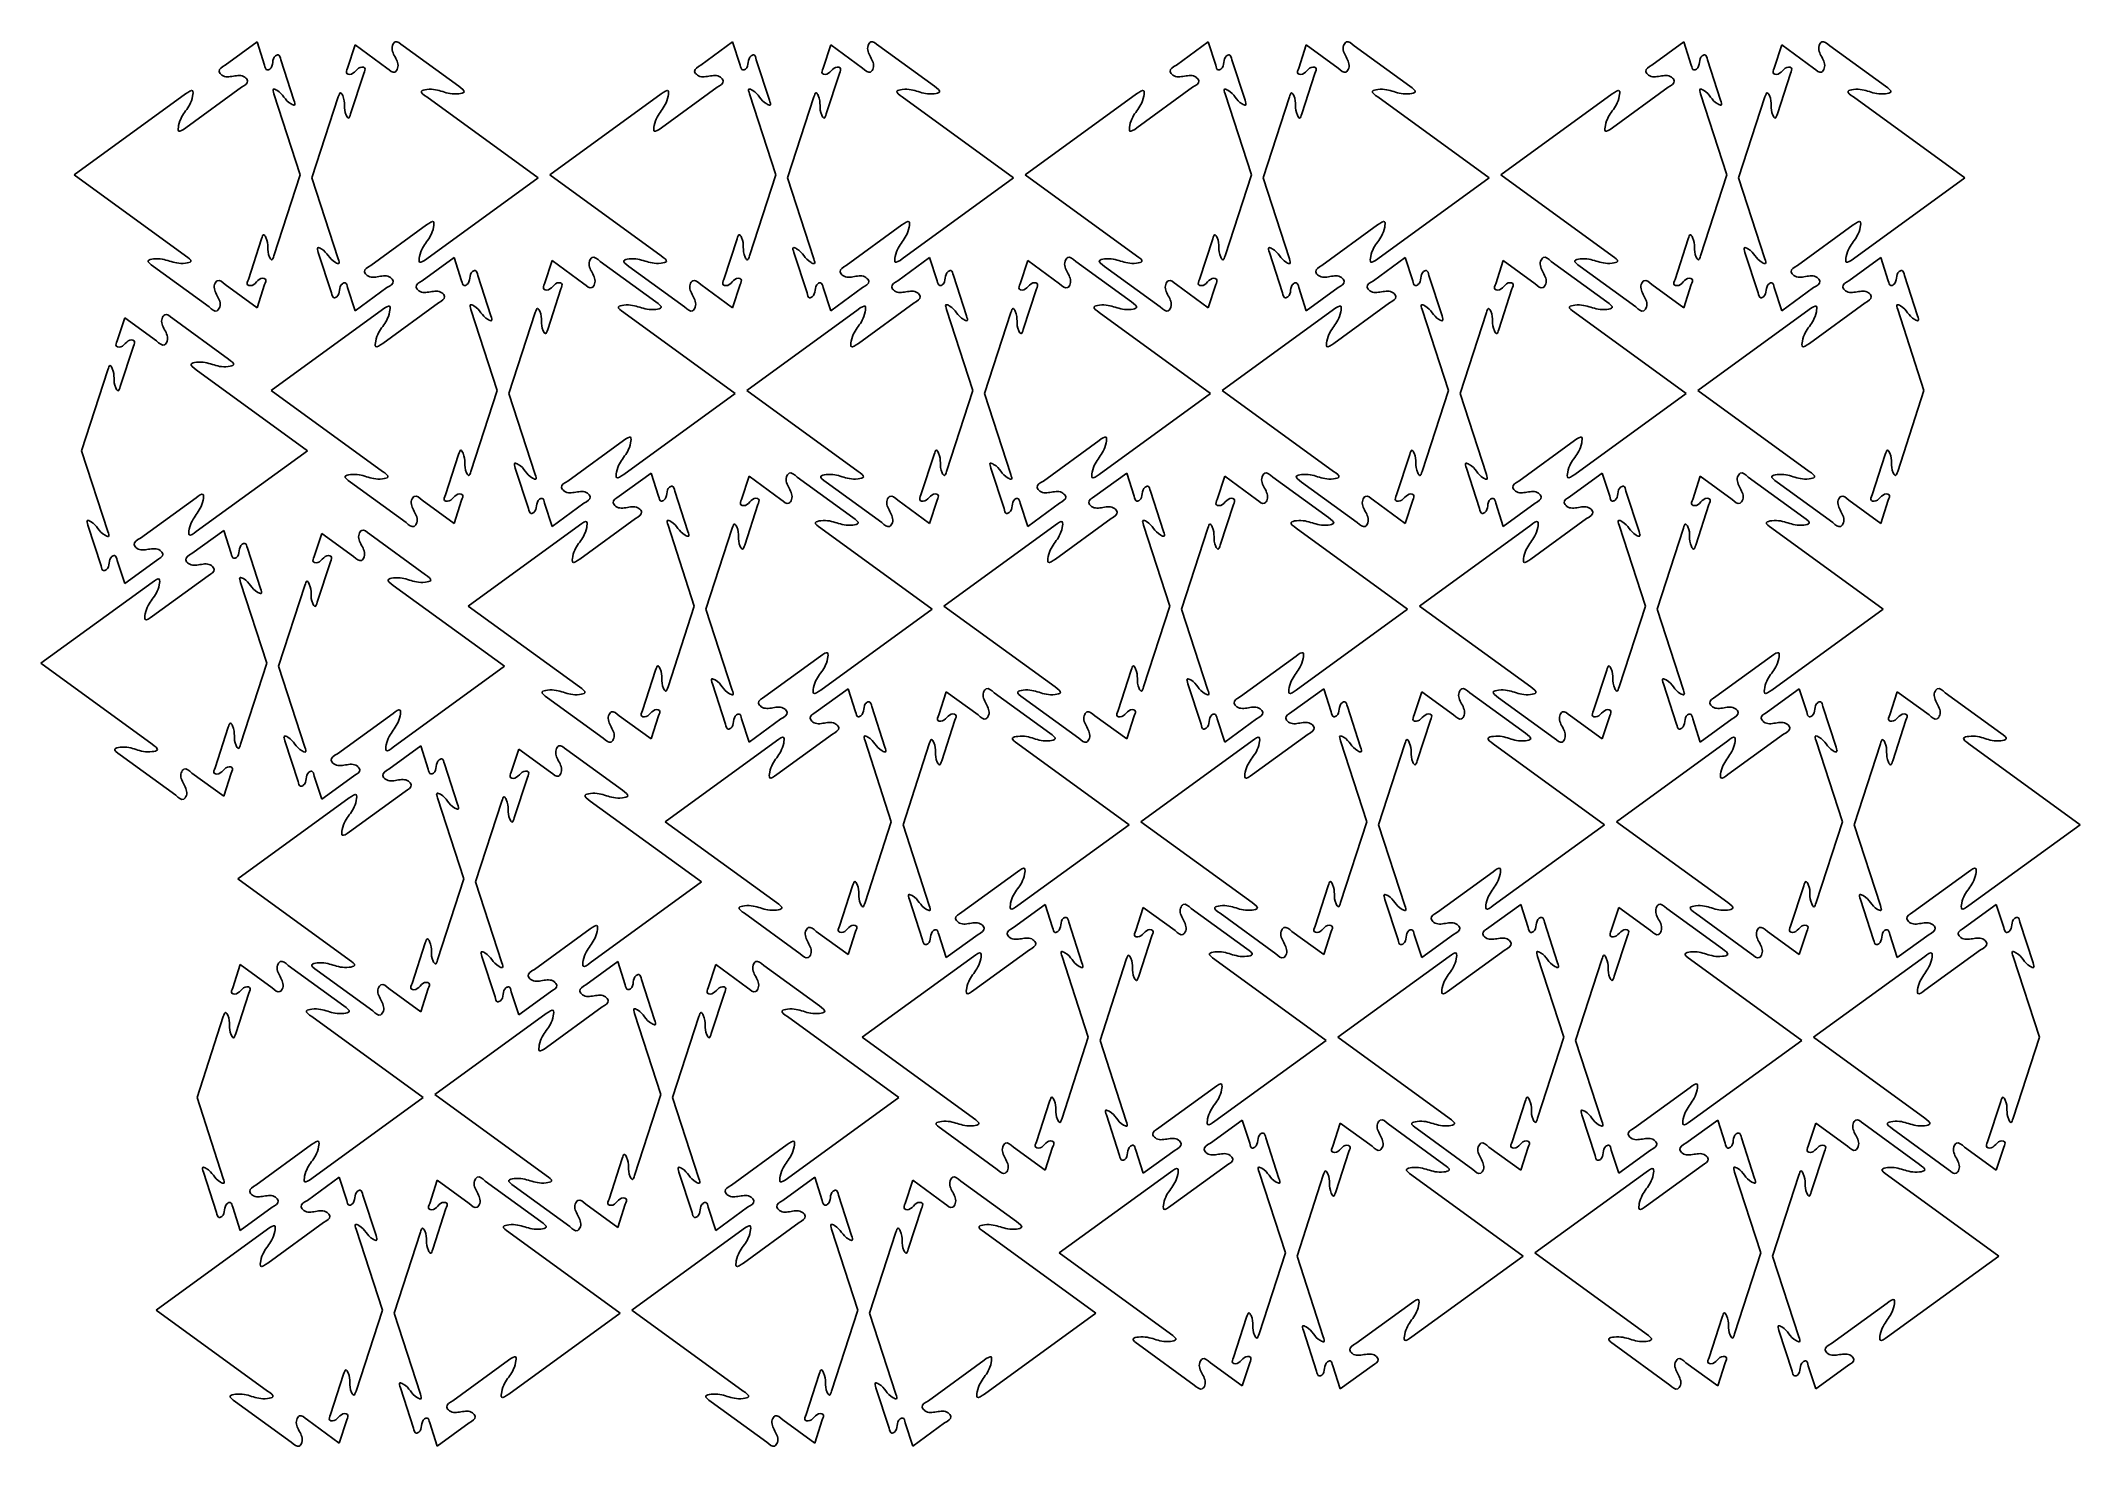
# Model space of a CAD drawing. Extents: x -3 to 545, y -149 to 230.
import ezdxf

# ---------------------------------------------------------------- set-up
doc = ezdxf.new("R2010")
doc.units = 0
doc.layers.get('0').update_dxf_attribs({"linetype": 'CONTINUOUS'})

msp = doc.modelspace()

# ---------------------------------------------------------------- linework, layer by layer
at = {"color": 7}
for points in [[(54.724655, 229.633228), (46.162558, 223.412501)], [(54.724655, 229.633228), (46.162558, 223.412501)], [(54.724655, 229.633228), (56.745891, 223.412501)], [(54.724655, 229.633228), (56.745891, 223.412501)], [(81.118459, 228.810794), (79.097223, 222.590068)], [(81.118459, 228.810794), (89.680556, 222.590068)], [(94.035063, 228.583535), (109.018734, 217.697264)], [(182.732155, 229.633228), (174.170058, 223.412501)], [(182.732155, 229.633228), (184.753391, 223.412501)], [(209.125965, 228.810794), (207.104729, 222.590068)], [(209.125965, 228.810794), (217.688062, 222.590068)], [(222.042569, 228.583535), (237.02624, 217.697264)], [(310.739655, 229.633228), (302.177558, 223.412501)], [(310.739655, 229.633228), (312.760891, 223.412501)], [(337.133465, 228.810794), (335.112229, 222.590068)], [(337.133465, 228.810794), (345.695562, 222.590068)], [(350.050069, 228.583535), (365.03374, 217.697264)], [(438.747155, 229.633228), (430.185058, 223.412501)], [(438.747155, 229.633228), (440.768391, 223.412501)], [(465.140965, 228.810794), (463.119729, 222.590068)], [(465.140965, 228.810794), (473.703062, 222.590068)], [(478.057569, 228.583535), (493.04124, 217.697264)], [(61.100396, 224.827368), (64.637568, 213.941089)], [(61.100396, 224.827368), (64.637568, 213.941089)], [(83.45173, 221.175202), (79.914568, 210.288931)], [(189.107896, 224.827368), (192.645068, 213.941089)], [(211.459236, 221.175202), (207.922074, 210.288931)], [(317.115396, 224.827368), (320.652568, 213.941089)], [(339.466736, 221.175202), (335.929574, 210.288931)], [(445.122896, 224.827368), (448.660068, 213.941089)], [(467.474236, 221.175202), (463.937074, 210.288931)], [(35.45994, 215.636595), (5.4926, 193.864046)], [(35.45994, 215.636595), (5.4926, 193.864046)], [(50.517063, 217.419035), (35.533402, 206.532762)], [(50.517063, 217.419035), (35.533402, 206.532762)], [(59.27244, 215.636595), (66.346766, 193.864046)], [(59.27244, 215.636595), (66.346766, 193.864046)], [(76.570674, 214.814158), (69.496348, 193.041614)], [(100.383174, 214.814158), (130.350514, 193.041614)], [(163.46744, 215.636595), (133.5001, 193.864046)], [(178.524563, 217.419035), (163.540902, 206.532762)], [(187.27994, 215.636595), (194.354266, 193.864046)], [(204.57818, 214.814158), (197.503854, 193.041614)], [(228.39068, 214.814158), (258.35802, 193.041614)], [(291.47494, 215.636595), (261.5076, 193.864046)], [(306.532063, 217.419035), (291.548402, 206.532762)], [(315.28744, 215.636595), (322.361766, 193.864046)], [(332.58568, 214.814158), (325.511354, 193.041614)], [(356.39818, 214.814158), (386.36552, 193.041614)], [(419.48244, 215.636595), (389.5151, 193.864046)], [(434.539563, 217.419035), (419.555902, 206.532762)], [(443.29494, 215.636595), (450.369266, 193.864046)], [(460.59318, 214.814158), (453.518854, 193.041614)], [(484.40568, 214.814158), (514.37302, 193.041614)], [(35.45994, 172.091502), (5.4926, 193.864046)], [(35.45994, 172.091502), (5.4926, 193.864046)], [(59.27244, 172.091502), (66.346766, 193.864046)], [(59.27244, 172.091502), (66.346766, 193.864046)], [(76.570674, 171.269065), (69.496348, 193.041614)], [(100.383174, 171.269065), (130.350514, 193.041614)], [(163.46744, 172.091502), (133.5001, 193.864046)], [(187.27994, 172.091502), (194.354266, 193.864046)], [(204.57818, 171.269065), (197.503854, 193.041614)], [(228.39068, 171.269065), (258.35802, 193.041614)], [(291.47494, 172.091502), (261.5076, 193.864046)], [(315.28744, 172.091502), (322.361766, 193.864046)], [(332.58568, 171.269065), (325.511354, 193.041614)], [(356.39818, 171.269065), (386.36552, 193.041614)], [(419.48244, 172.091502), (389.5151, 193.864046)], [(443.29494, 172.091502), (450.369266, 193.864046)], [(460.59318, 171.269065), (453.518854, 193.041614)], [(484.40568, 171.269065), (514.37302, 193.041614)], [(52.391384, 165.730458), (55.928546, 176.616729)], [(52.391384, 165.730458), (55.928546, 176.616729)], [(85.326051, 169.486625), (100.309712, 180.372898)], [(180.398884, 165.730458), (183.936046, 176.616729)], [(213.333557, 169.486625), (228.317218, 180.372898)], [(308.406384, 165.730458), (311.943546, 176.616729)], [(341.341057, 169.486625), (356.324718, 180.372898)], [(436.413884, 165.730458), (439.951046, 176.616729)], [(469.348557, 169.486625), (484.332218, 180.372898)], [(74.742718, 162.078292), (71.205546, 172.964571)], [(107.756334, 171.595804), (99.194237, 165.375077)], [(107.756334, 171.595804), (109.77757, 165.375077)], [(134.150137, 170.773374), (132.128901, 164.552648)], [(134.150137, 170.773374), (142.712234, 164.552648)], [(147.066741, 170.546115), (162.050412, 159.659844)], [(202.750224, 162.078292), (199.213052, 172.964571)], [(235.763835, 171.595804), (227.201738, 165.375077)], [(235.763835, 171.595804), (237.785071, 165.375077)], [(262.157645, 170.773374), (260.136409, 164.552648)], [(262.157645, 170.773374), (270.719742, 164.552648)], [(275.074249, 170.546115), (290.05792, 159.659844)], [(330.757724, 162.078292), (327.220552, 172.964571)], [(363.771335, 171.595804), (355.209238, 165.375077)], [(363.771335, 171.595804), (365.792571, 165.375077)], [(390.165145, 170.773374), (388.143909, 164.552648)], [(390.165145, 170.773374), (398.727242, 164.552648)], [(403.081749, 170.546115), (418.06542, 159.659844)], [(458.765224, 162.078292), (455.228052, 172.964571)], [(491.778835, 171.595804), (483.216738, 165.375077)], [(491.778835, 171.595804), (493.800071, 165.375077)], [(41.808051, 158.322125), (26.82438, 169.208396)], [(41.808051, 158.322125), (26.82438, 169.208396)], [(114.132075, 166.789944), (117.669247, 155.903665)], [(169.815551, 158.322125), (154.83188, 169.208396)], [(242.139576, 166.789944), (245.676748, 155.903665)], [(297.823051, 158.322125), (282.83938, 169.208396)], [(370.147076, 166.789944), (373.684248, 155.903665)], [(425.830551, 158.322125), (410.84688, 169.208396)], [(498.154576, 166.789944), (501.691748, 155.903665)], [(54.724655, 158.094866), (46.162558, 164.315592)], [(54.724655, 158.094866), (46.162558, 164.315592)], [(54.724655, 158.094866), (56.745891, 164.315592)], [(54.724655, 158.094866), (56.745891, 164.315592)], [(81.118459, 157.272432), (79.097223, 163.493159)], [(81.118459, 157.272432), (89.680556, 163.493159)], [(103.548742, 159.381611), (88.565081, 148.495338)], [(136.483408, 163.137782), (132.946246, 152.251511)], [(182.732155, 158.094866), (174.170058, 164.315592)], [(182.732155, 158.094866), (184.753391, 164.315592)], [(209.125965, 157.272432), (207.104729, 163.493159)], [(209.125965, 157.272432), (217.688062, 163.493159)], [(231.556243, 159.381611), (216.572582, 148.495338)], [(264.490916, 163.137782), (260.953754, 152.251511)], [(310.739655, 158.094866), (302.177558, 164.315592)], [(310.739655, 158.094866), (312.760891, 164.315592)], [(337.133465, 157.272432), (335.112229, 163.493159)], [(337.133465, 157.272432), (345.695562, 163.493159)], [(359.563743, 159.381611), (344.580082, 148.495338)], [(392.498416, 163.137782), (388.961254, 152.251511)], [(438.747155, 158.094866), (430.185058, 164.315592)], [(438.747155, 158.094866), (440.768391, 164.315592)], [(465.140965, 157.272432), (463.119729, 163.493159)], [(465.140965, 157.272432), (473.703062, 163.493159)], [(487.571243, 159.381611), (472.587582, 148.495338)], [(19.098141, 155.387654), (17.076905, 149.166928)], [(19.098141, 155.387654), (27.660238, 149.166928)], [(32.014745, 155.160395), (46.998416, 144.274124)], [(88.491619, 157.599171), (58.524279, 135.826622)], [(112.304119, 157.599171), (119.378445, 135.826622)], [(129.602352, 156.776738), (122.528026, 135.004194)], [(153.414852, 156.776738), (183.382192, 135.004194)], [(216.49912, 157.599171), (186.53178, 135.826622)], [(240.31162, 157.599171), (247.385946, 135.826622)], [(257.60986, 156.776738), (250.535534, 135.004194)], [(281.42236, 156.776738), (311.3897, 135.004194)], [(344.50662, 157.599171), (314.53928, 135.826622)], [(368.31912, 157.599171), (375.393446, 135.826622)], [(385.61736, 156.776738), (378.543034, 135.004194)], [(409.42986, 156.776738), (439.3972, 135.004194)], [(472.51412, 157.599171), (442.54678, 135.826622)], [(496.32662, 157.599171), (503.400946, 135.826622)], [(21.431412, 147.752062), (17.89425, 136.865791)], [(14.550356, 141.391018), (7.47603, 119.618474)], [(38.362856, 141.391018), (68.330196, 119.618474)], [(88.491619, 114.054078), (58.524279, 135.826622)], [(112.304119, 114.054078), (119.378445, 135.826622)], [(129.602352, 113.231645), (122.528026, 135.004194)], [(153.414852, 113.231645), (183.382192, 135.004194)], [(216.49912, 114.054078), (186.53178, 135.826622)], [(240.31162, 114.054078), (247.385946, 135.826622)], [(257.60986, 113.231645), (250.535534, 135.004194)], [(281.42236, 113.231645), (311.3897, 135.004194)], [(344.50662, 114.054078), (314.53928, 135.826622)], [(368.31912, 114.054078), (375.393446, 135.826622)], [(385.61736, 113.231645), (378.543034, 135.004194)], [(409.42986, 113.231645), (439.3972, 135.004194)], [(472.51412, 114.054078), (442.54678, 135.826622)], [(496.32662, 114.054078), (503.400946, 135.826622)], [(138.357729, 111.449205), (153.34139, 122.335478)], [(266.365237, 111.449205), (281.348898, 122.335478)], [(394.372737, 111.449205), (409.356398, 122.335478)], [(14.550356, 97.845925), (7.47603, 119.618474)], [(38.362856, 97.845925), (68.330196, 119.618474)], [(105.423063, 107.693034), (108.960225, 118.579305)], [(233.430564, 107.693034), (236.967726, 118.579305)], [(361.438064, 107.693034), (364.975226, 118.579305)], [(489.445564, 107.693034), (492.982726, 118.579305)], [(94.83973, 100.284701), (79.856059, 111.170972)], [(127.774396, 104.040872), (124.237224, 114.927151)], [(160.788015, 113.558378), (152.225918, 107.337651)], [(160.788015, 113.558378), (162.809251, 107.337651)], [(187.181825, 112.735954), (185.160589, 106.515228)], [(187.181825, 112.735954), (195.743922, 106.515228)], [(200.098429, 112.508695), (215.0821, 101.622424)], [(222.847231, 100.284701), (207.86356, 111.170972)], [(255.781904, 104.040872), (252.244732, 114.927151)], [(288.795515, 113.558378), (280.233418, 107.337651)], [(288.795515, 113.558378), (290.816751, 107.337651)], [(315.189325, 112.735954), (313.168089, 106.515228)], [(315.189325, 112.735954), (323.751422, 106.515228)], [(328.105929, 112.508695), (343.0896, 101.622424)], [(350.854731, 100.284701), (335.87106, 111.170972)], [(383.789404, 104.040872), (380.252232, 114.927151)], [(416.803015, 113.558378), (408.240918, 107.337651)], [(416.803015, 113.558378), (418.824251, 107.337651)], [(443.196825, 112.735954), (441.175589, 106.515228)], [(443.196825, 112.735954), (451.758922, 106.515228)], [(456.113429, 112.508695), (471.0971, 101.622424)], [(478.862231, 100.284701), (463.87856, 111.170972)], [(23.305733, 96.063485), (38.289394, 106.949758)], [(107.756334, 100.057442), (99.194237, 106.278168)], [(107.756334, 100.057442), (109.77757, 106.278168)], [(134.150137, 99.235012), (132.128901, 105.455739)], [(134.150137, 99.235012), (142.712234, 105.455739)], [(167.163756, 108.752518), (170.700928, 97.866239)], [(189.515096, 105.100362), (185.977934, 94.214091)], [(235.763835, 100.057442), (227.201738, 106.278168)], [(235.763835, 100.057442), (237.785071, 106.278168)], [(262.157645, 99.235012), (260.136409, 105.455739)], [(262.157645, 99.235012), (270.719742, 105.455739)], [(295.171256, 108.752518), (298.708428, 97.866239)], [(317.522596, 105.100362), (313.985434, 94.214091)], [(363.771335, 100.057442), (355.209238, 106.278168)], [(363.771335, 100.057442), (365.792571, 106.278168)], [(390.165145, 99.235012), (388.143909, 105.455739)], [(390.165145, 99.235012), (398.727242, 105.455739)], [(423.178756, 108.752518), (426.715928, 97.866239)], [(445.530096, 105.100362), (441.992934, 94.214091)], [(491.778835, 100.057442), (483.216738, 106.278168)], [(491.778835, 100.057442), (493.800071, 106.278168)], [(12.7224, 88.655152), (9.185228, 99.541431)], [(141.5233, 99.561745), (111.55596, 77.789196)], [(156.580423, 101.344185), (141.596762, 90.457912)], [(165.3358, 99.561745), (172.410126, 77.789196)], [(269.5308, 99.561745), (239.56346, 77.789196)], [(284.587923, 101.344185), (269.604262, 90.457912)], [(293.3433, 99.561745), (300.417626, 77.789196)], [(397.5383, 99.561745), (367.57096, 77.789196)], [(412.595423, 101.344185), (397.611762, 90.457912)], [(421.3508, 99.561745), (428.425126, 77.789196)], [(45.73601, 98.172648), (37.173914, 91.951921)], [(45.73601, 98.172648), (47.757247, 91.951921)], [(52.111752, 93.366788), (55.648924, 82.480509)], [(72.129821, 97.350234), (70.108585, 91.129508)], [(72.129821, 97.350234), (80.691918, 91.129508)], [(85.046425, 97.122975), (100.030096, 86.236704)], [(182.63404, 98.739318), (175.559714, 76.966774)], [(206.44654, 98.739318), (236.41388, 76.966774)], [(310.64154, 98.739318), (303.567214, 76.966774)], [(334.45404, 98.739318), (364.42138, 76.966774)], [(438.64904, 98.739318), (431.574714, 76.966774)], [(462.46154, 98.739318), (492.42888, 76.966774)], [(19.098141, 83.849292), (17.076905, 90.070019)], [(19.098141, 83.849292), (27.660238, 90.070019)], [(74.463092, 89.714642), (70.92593, 78.828371)], [(26.471296, 84.176015), (-3.496044, 62.403466)], [(41.528418, 85.958455), (26.544757, 75.072182)], [(50.283796, 84.176015), (57.358122, 62.403466)], [(67.582036, 83.353598), (60.50771, 61.581054)], [(91.394536, 83.353598), (121.361876, 61.581054)], [(141.5233, 56.016652), (111.55596, 77.789196)], [(165.3358, 56.016652), (172.410126, 77.789196)], [(182.63404, 55.194225), (175.559714, 76.966774)], [(206.44654, 55.194225), (236.41388, 76.966774)], [(269.5308, 56.016652), (239.56346, 77.789196)], [(293.3433, 56.016652), (300.417626, 77.789196)], [(310.64154, 55.194225), (303.567214, 76.966774)], [(334.45404, 55.194225), (364.42138, 76.966774)], [(397.5383, 56.016652), (367.57096, 77.789196)], [(421.3508, 56.016652), (428.425126, 77.789196)], [(438.64904, 55.194225), (431.574714, 76.966774)], [(462.46154, 55.194225), (492.42888, 76.966774)], [(26.471296, 40.630922), (-3.496044, 62.403466)], [(50.283796, 40.630922), (57.358122, 62.403466)], [(67.582036, 39.808505), (60.50771, 61.581054)], [(91.394536, 39.808505), (121.361876, 61.581054)], [(158.454744, 49.655608), (161.991906, 60.541879)], [(191.389417, 53.411785), (206.373078, 64.298058)], [(286.462244, 49.655608), (289.999406, 60.541879)], [(319.396917, 53.411785), (334.380578, 64.298058)], [(414.469744, 49.655608), (418.006906, 60.541879)], [(447.404417, 53.411785), (462.388078, 64.298058)], [(180.806084, 46.003452), (177.268912, 56.889731)], [(213.819695, 55.520958), (205.257598, 49.300231)], [(213.819695, 55.520958), (215.840931, 49.300231)], [(308.813584, 46.003452), (305.276412, 56.889731)], [(341.827195, 55.520958), (333.265098, 49.300231)], [(341.827195, 55.520958), (343.848431, 49.300231)], [(436.821084, 46.003452), (433.283912, 56.889731)], [(469.834695, 55.520958), (461.272598, 49.300231)], [(469.834695, 55.520958), (471.855931, 49.300231)], [(147.871411, 42.247275), (132.88774, 53.133546)], [(220.195436, 50.715098), (223.732608, 39.828819)], [(240.213485, 54.698514), (238.192249, 48.477788)], [(240.213485, 54.698514), (248.775582, 48.477788)], [(253.130089, 54.471255), (268.11376, 43.584984)], [(275.878911, 42.247275), (260.89524, 53.133546)], [(348.202936, 50.715098), (351.740108, 39.828819)], [(368.220985, 54.698514), (366.199749, 48.477788)], [(368.220985, 54.698514), (376.783082, 48.477788)], [(381.137589, 54.471255), (396.12126, 43.584984)], [(403.886411, 42.247275), (388.90274, 53.133546)], [(476.210436, 50.715098), (479.747608, 39.828819)], [(496.228485, 54.698514), (494.207249, 48.477788)], [(496.228485, 54.698514), (504.790582, 48.477788)], [(509.145089, 54.471255), (524.12876, 43.584984)], [(43.40274, 34.269878), (46.939902, 45.156149)], [(76.337413, 38.026065), (91.321074, 48.912338)], [(160.788015, 42.020016), (152.225918, 48.240742)], [(160.788015, 42.020016), (162.809251, 48.240742)], [(187.181825, 41.197592), (185.160589, 47.418319)], [(187.181825, 41.197592), (195.743922, 47.418319)], [(242.546756, 47.062922), (239.009594, 36.176651)], [(288.795515, 42.020016), (280.233418, 48.240742)], [(288.795515, 42.020016), (290.816751, 48.240742)], [(315.189325, 41.197592), (313.168089, 47.418319)], [(315.189325, 41.197592), (323.751422, 47.418319)], [(370.554256, 47.062922), (367.017094, 36.176651)], [(416.803015, 42.020016), (408.240918, 48.240742)], [(416.803015, 42.020016), (418.824251, 48.240742)], [(443.196825, 41.197592), (441.175589, 47.418319)], [(443.196825, 41.197592), (451.758922, 47.418319)], [(498.561756, 47.062922), (495.024594, 36.176651)], [(65.75408, 30.617732), (62.216908, 41.504011)], [(98.767691, 40.135228), (90.205594, 33.914501)], [(98.767691, 40.135228), (100.788927, 33.914501)], [(125.161481, 39.312794), (123.140245, 33.092068)], [(125.161481, 39.312794), (133.723578, 33.092068)], [(138.078085, 39.085535), (153.061756, 28.199264)], [(194.55498, 41.524325), (164.58764, 19.751776)], [(209.612103, 43.306765), (194.628442, 32.420492)], [(218.36748, 41.524325), (225.441806, 19.751776)], [(235.6657, 40.701878), (228.591374, 18.929334)], [(259.4782, 40.701878), (289.44554, 18.929334)], [(322.56248, 41.524325), (292.59514, 19.751776)], [(337.619603, 43.306765), (322.635942, 32.420492)], [(346.37498, 41.524325), (353.449306, 19.751776)], [(363.6732, 40.701878), (356.598874, 18.929334)], [(387.4857, 40.701878), (417.45304, 18.929334)], [(450.56998, 41.524325), (420.60264, 19.751776)], [(465.627103, 43.306765), (450.643442, 32.420492)], [(474.38248, 41.524325), (481.456806, 19.751776)], [(491.6807, 40.701878), (484.606374, 18.929334)], [(515.4932, 40.701878), (545.46054, 18.929334)], [(32.819407, 26.861545), (17.835735, 37.747816)], [(105.143432, 35.329368), (108.680604, 24.443089)], [(45.73601, 26.634286), (37.173914, 32.855012)], [(45.73601, 26.634286), (47.757247, 32.855012)], [(72.129821, 25.811872), (70.108585, 32.032599)], [(72.129821, 25.811872), (80.691918, 32.032599)], [(94.560099, 27.921035), (79.576438, 17.034762)], [(127.494752, 31.677202), (123.95759, 20.790931)], [(79.502976, 26.138595), (49.535636, 4.366046)], [(103.315476, 26.138595), (110.389802, 4.366046)], [(120.613696, 25.316158), (113.53937, 3.543614)], [(144.426196, 25.316158), (174.393536, 3.543614)], [(194.55498, -2.020768), (164.58764, 19.751776)], [(218.36748, -2.020768), (225.441806, 19.751776)], [(235.6657, -2.843215), (228.591374, 18.929334)], [(259.4782, -2.843215), (289.44554, 18.929334)], [(322.56248, -2.020768), (292.59514, 19.751776)], [(346.37498, -2.020768), (353.449306, 19.751776)], [(363.6732, -2.843215), (356.598874, 18.929334)], [(387.4857, -2.843215), (417.45304, 18.929334)], [(450.56998, -2.020768), (420.60264, 19.751776)], [(474.38248, -2.020768), (481.456806, 19.751776)], [(491.6807, -2.843215), (484.606374, 18.929334)], [(515.4932, -2.843215), (545.46054, 18.929334)], [(244.421077, -4.625655), (259.404738, 6.260618)], [(372.428577, -4.625655), (387.412238, 6.260618)], [(500.436077, -4.625655), (515.419738, 6.260618)], [(79.502976, -17.406498), (49.535636, 4.366046)], [(103.315476, -17.406498), (110.389802, 4.366046)], [(120.613696, -18.228935), (113.53937, 3.543614)], [(144.426196, -18.228935), (174.393536, 3.543614)], [(211.486424, -8.381812), (215.023586, 2.504459)], [(339.493924, -8.381812), (343.031086, 2.504459)], [(467.501424, -8.381812), (471.038586, 2.504459)], [(200.903091, -15.790145), (185.91942, -4.903874)], [(233.837744, -12.033988), (230.300572, -1.147709)], [(266.851365, -2.516472), (258.289268, -8.737199)], [(266.851365, -2.516472), (268.872601, -8.737199)], [(293.245165, -3.338906), (291.223929, -9.559632)], [(293.245165, -3.338906), (301.807262, -9.559632)], [(306.161769, -3.566165), (321.14544, -14.452436)], [(328.910591, -15.790145), (313.92692, -4.903874)], [(361.845244, -12.033988), (358.308072, -1.147709)], [(394.858865, -2.516472), (386.296768, -8.737199)], [(394.858865, -2.516472), (396.880101, -8.737199)], [(421.252665, -3.338906), (419.231429, -9.559632)], [(421.252665, -3.338906), (429.814762, -9.559632)], [(434.169269, -3.566165), (449.15294, -14.452436)], [(456.918091, -15.790145), (441.93442, -4.903874)], [(489.852744, -12.033988), (486.315572, -1.147709)], [(522.866365, -2.516472), (514.304268, -8.737199)], [(522.866365, -2.516472), (524.887601, -8.737199)], [(129.369073, -20.011375), (144.352734, -9.125102)], [(213.819695, -16.017404), (205.257598, -9.796678)], [(213.819695, -16.017404), (215.840931, -9.796678)], [(240.213485, -16.839848), (238.192249, -10.619121)], [(240.213485, -16.839848), (248.775582, -10.619121)], [(273.227106, -7.322332), (276.764278, -18.208611)], [(295.578436, -10.974498), (292.041274, -21.860769)], [(341.827195, -16.017404), (333.265098, -9.796678)], [(341.827195, -16.017404), (343.848431, -9.796678)], [(368.220985, -16.839848), (366.199749, -10.619121)], [(368.220985, -16.839848), (376.783082, -10.619121)], [(401.234606, -7.322332), (404.771778, -18.208611)], [(423.585936, -10.974498), (420.048774, -21.860769)], [(469.834695, -16.017404), (461.272598, -9.796678)], [(469.834695, -16.017404), (471.855931, -9.796678)], [(496.228485, -16.839848), (494.207249, -10.619121)], [(496.228485, -16.839848), (504.790582, -10.619121)], [(529.242106, -7.322332), (532.779278, -18.208611)], [(96.43442, -23.767542), (99.971582, -12.881271)], [(262.643773, -14.730665), (247.660112, -25.616938)], [(390.651273, -14.730665), (375.667612, -25.616938)], [(518.658773, -14.730665), (503.675112, -25.616938)], [(50.185661, -18.724626), (48.164425, -24.945352)], [(50.185661, -18.724626), (58.747758, -24.945352)], [(63.102265, -18.951885), (78.085936, -29.838156)], [(85.851087, -31.175875), (70.867416, -20.289604)], [(118.78574, -27.419708), (115.248568, -16.533429)], [(151.799361, -17.902202), (143.237264, -24.122929)], [(151.799361, -17.902202), (153.820597, -24.122929)], [(178.193165, -18.724626), (176.171929, -24.945352)], [(178.193165, -18.724626), (186.755262, -24.945352)], [(191.109769, -18.951885), (206.09344, -29.838156)], [(247.58665, -16.513105), (217.61931, -38.285654)], [(271.39915, -16.513105), (278.473476, -38.285654)], [(288.69738, -17.335542), (281.623054, -39.108086)], [(312.50988, -17.335542), (342.47722, -39.108086)], [(375.59415, -16.513105), (345.62681, -38.285654)], [(399.40665, -16.513105), (406.480976, -38.285654)], [(416.70488, -17.335542), (409.630554, -39.108086)], [(440.51738, -17.335542), (470.48472, -39.108086)], [(503.60165, -16.513105), (473.63431, -38.285654)], [(527.41415, -16.513105), (534.488476, -38.285654)], [(52.518932, -26.360218), (48.98177, -37.246489)], [(98.767691, -31.403134), (90.205594, -25.182408)], [(98.767691, -31.403134), (100.788927, -25.182408)], [(125.161481, -32.225568), (123.140245, -26.004841)], [(125.161481, -32.225568), (133.723578, -26.004841)], [(158.175102, -22.708062), (161.712274, -33.594341)], [(180.526436, -26.360218), (176.989274, -37.246489)], [(45.637876, -32.721262), (38.56355, -54.493806)], [(69.450376, -32.721262), (99.417716, -54.493806)], [(132.534646, -31.898835), (102.567306, -53.671384)], [(147.591769, -30.116395), (132.608108, -41.002668)], [(156.347146, -31.898835), (163.421472, -53.671384)], [(173.64538, -32.721262), (166.571054, -54.493806)], [(197.45788, -32.721262), (227.42522, -54.493806)], [(247.58665, -60.058198), (217.61931, -38.285654)], [(271.39915, -60.058198), (278.473476, -38.285654)], [(375.59415, -60.058198), (345.62681, -38.285654)], [(399.40665, -60.058198), (406.480976, -38.285654)], [(503.60165, -60.058198), (473.63431, -38.285654)], [(527.41415, -60.058198), (534.488476, -38.285654)], [(288.69738, -60.880635), (281.623054, -39.108086)], [(312.50988, -60.880635), (342.47722, -39.108086)], [(416.70488, -60.880635), (409.630554, -39.108086)], [(440.51738, -60.880635), (470.48472, -39.108086)], [(45.637876, -76.266355), (38.56355, -54.493806)], [(69.450376, -76.266355), (99.417716, -54.493806)], [(132.534646, -75.443928), (102.567306, -53.671384)], [(156.347146, -75.443928), (163.421472, -53.671384)], [(173.64538, -76.266355), (166.571054, -54.493806)], [(197.45788, -76.266355), (227.42522, -54.493806)], [(297.452757, -62.663075), (312.436418, -51.776802)], [(425.460257, -62.663075), (440.443918, -51.776802)], [(264.518094, -66.419242), (268.055256, -55.532971)], [(286.869424, -70.071408), (283.332252, -59.185129)], [(392.525594, -66.419242), (396.062756, -55.532971)], [(414.876924, -70.071408), (411.339752, -59.185129)], [(520.533094, -66.419242), (524.070256, -55.532971)], [(253.934761, -73.827575), (238.95109, -62.941304)], [(319.883045, -60.553892), (311.320948, -66.774619)], [(319.883045, -60.553892), (321.904281, -66.774619)], [(326.258786, -65.359752), (329.795958, -76.246031)], [(346.276845, -61.376326), (344.255609, -67.597052)], [(346.276845, -61.376326), (354.838942, -67.597052)], [(359.193449, -61.603585), (374.17712, -72.489856)], [(381.942261, -73.827575), (366.95859, -62.941304)], [(447.890545, -60.553892), (439.328448, -66.774619)], [(447.890545, -60.553892), (449.911781, -66.774619)], [(454.266286, -65.359752), (457.803458, -76.246031)], [(474.284345, -61.376326), (472.263109, -67.597052)], [(474.284345, -61.376326), (482.846442, -67.597052)], [(487.200949, -61.603585), (502.18462, -72.489856)], [(509.949761, -73.827575), (494.96609, -62.941304)], [(54.393253, -78.048795), (69.376914, -67.162522)], [(149.46609, -81.804972), (153.003252, -70.918701)], [(182.400757, -78.048795), (197.384418, -67.162522)], [(266.851365, -74.054834), (258.289268, -67.834108)], [(266.851365, -74.054834), (268.872601, -67.834108)], [(293.245165, -74.877268), (291.223929, -68.656541)], [(293.245165, -74.877268), (301.807262, -68.656541)], [(348.610116, -69.011918), (345.072954, -79.898189)], [(394.858865, -74.054834), (386.296768, -67.834108)], [(394.858865, -74.054834), (396.880101, -67.834108)], [(421.252665, -74.877268), (419.231429, -68.656541)], [(421.252665, -74.877268), (429.814762, -68.656541)], [(476.617616, -69.011918), (473.080454, -79.898189)], [(522.866365, -74.054834), (514.304268, -67.834108)], [(522.866365, -74.054834), (524.887601, -67.834108)], [(43.80992, -85.457128), (40.272748, -74.570849)], [(76.823541, -75.939622), (68.261444, -82.160349)], [(76.823541, -75.939622), (78.844777, -82.160349)], [(103.217341, -76.762046), (101.196105, -82.982772)], [(103.217341, -76.762046), (111.779438, -82.982772)], [(171.817424, -85.457128), (168.280252, -74.570849)], [(204.831045, -75.939622), (196.268948, -82.160349)], [(204.831045, -75.939622), (206.852281, -82.160349)], [(231.224845, -76.762046), (229.203609, -82.982772)], [(231.224845, -76.762046), (239.786942, -82.982772)], [(300.61833, -74.550525), (270.65099, -96.323074)], [(315.675453, -72.768085), (300.691792, -83.654358)], [(324.43083, -74.550525), (331.505156, -96.323074)], [(341.72906, -75.372962), (334.654734, -97.145506)], [(365.54156, -75.372962), (395.5089, -97.145506)], [(428.62583, -74.550525), (398.65849, -96.323074)], [(443.682953, -72.768085), (428.699292, -83.654358)], [(452.43833, -74.550525), (459.512656, -96.323074)], [(469.73656, -75.372962), (462.662234, -97.145506)], [(493.54906, -75.372962), (523.5164, -97.145506)], [(83.199282, -80.745482), (86.736454, -91.631761)], [(116.133945, -76.989305), (131.117616, -87.875576)], [(138.882757, -89.213305), (123.899086, -78.327034)], [(211.206786, -80.745482), (214.743958, -91.631761)], [(244.141449, -76.989305), (259.12512, -87.875576)], [(50.185661, -90.262988), (48.164425, -84.042261)], [(50.185661, -90.262988), (58.747758, -84.042261)], [(105.550612, -84.397638), (102.01345, -95.283909)], [(151.799361, -89.440564), (143.237264, -83.219838)], [(151.799361, -89.440564), (153.820597, -83.219838)], [(178.193165, -90.262988), (176.171929, -84.042261)], [(178.193165, -90.262988), (186.755262, -84.042261)], [(233.558116, -84.397638), (230.020954, -95.283909)], [(57.558826, -89.936255), (27.591486, -111.708804)], [(72.615949, -88.153815), (57.632288, -99.040088)], [(81.371326, -89.936255), (88.445652, -111.708804)], [(98.669556, -90.758682), (91.59523, -112.531226)], [(122.482056, -90.758682), (152.449396, -112.531226)], [(185.56633, -89.936255), (155.59899, -111.708804)], [(200.623453, -88.153815), (185.639792, -99.040088)], [(209.37883, -89.936255), (216.453156, -111.708804)], [(226.67706, -90.758682), (219.602734, -112.531226)], [(250.48956, -90.758682), (280.4569, -112.531226)], [(300.61833, -118.095618), (270.65099, -96.323074)], [(324.43083, -118.095618), (331.505156, -96.323074)], [(341.72906, -118.918055), (334.654734, -97.145506)], [(365.54156, -118.918055), (395.5089, -97.145506)], [(428.62583, -118.095618), (398.65849, -96.323074)], [(452.43833, -118.095618), (459.512656, -96.323074)], [(469.73656, -118.918055), (462.662234, -97.145506)], [(493.54906, -118.918055), (523.5164, -97.145506)], [(57.558826, -133.481348), (27.591486, -111.708804)], [(81.371326, -133.481348), (88.445652, -111.708804)], [(98.669556, -134.303775), (91.59523, -112.531226)], [(122.482056, -134.303775), (152.449396, -112.531226)], [(185.56633, -133.481348), (155.59899, -111.708804)], [(209.37883, -133.481348), (216.453156, -111.708804)], [(226.67706, -134.303775), (219.602734, -112.531226)], [(250.48956, -134.303775), (280.4569, -112.531226)], [(317.549774, -124.456662), (321.086936, -113.570391)], [(350.484437, -120.700495), (365.468098, -109.814222)], [(445.557274, -124.456662), (449.094436, -113.570391)], [(478.491937, -120.700495), (493.475598, -109.814222)], [(339.901104, -128.108828), (336.363932, -117.222549)], [(467.908604, -128.108828), (464.371432, -117.222549)], [(107.424933, -136.086215), (122.408594, -125.199942)], [(235.432437, -136.086215), (250.416098, -125.199942)], [(306.966441, -131.864995), (291.98277, -120.978724)], [(319.883045, -132.092254), (311.320948, -125.871528)], [(319.883045, -132.092254), (321.904281, -125.871528)], [(434.973941, -131.864995), (419.99027, -120.978724)], [(447.890545, -132.092254), (439.328448, -125.871528)], [(447.890545, -132.092254), (449.911781, -125.871528)], [(74.49027, -139.842392), (78.027432, -128.956121)], [(202.497774, -139.842392), (206.034936, -128.956121)], [(346.276845, -132.914688), (344.255609, -126.693961)], [(346.276845, -132.914688), (354.838942, -126.693961)], [(474.284345, -132.914688), (472.263109, -126.693961)], [(474.284345, -132.914688), (482.846442, -126.693961)], [(63.906937, -147.250725), (48.923266, -136.364454)], [(96.8416, -143.494548), (93.304428, -132.608269)], [(191.914441, -147.250725), (176.93077, -136.364454)], [(224.849104, -143.494548), (221.311932, -132.608269)], [(76.823541, -147.477984), (68.261444, -141.257258)], [(76.823541, -147.477984), (78.844777, -141.257258)], [(103.217341, -148.300408), (101.196105, -142.079681)], [(103.217341, -148.300408), (111.779438, -142.079681)], [(204.831045, -147.477984), (196.268948, -141.257258)], [(204.831045, -147.477984), (206.852281, -141.257258)], [(231.224845, -148.300408), (229.203609, -142.079681)], [(231.224845, -148.300408), (239.786942, -142.079681)]]:
    msp.add_lwpolyline(points, dxfattribs=at)
for points, knots in [([(56.745831, 223.412448), (56.882854, 222.794093), (57.090735, 221.855973), (58.678123, 222.471819), (58.923145, 224.119709), (59.167913, 225.767617), (60.755304, 226.383669), (60.963267, 225.445535), (61.100343, 224.827175)], [0, 0, 0, 0, 1.475628, 2.238708, 4.170065, 6.10151, 6.864618, 8.340275, 8.340275, 8.340275, 8.340275]), ([(56.745831, 223.412448), (56.882854, 222.794093), (57.090735, 221.855973), (58.678123, 222.471819), (58.923145, 224.119709), (59.167913, 225.767617), (60.755304, 226.383669), (60.963267, 225.445535), (61.100343, 224.827175)], [0, 0, 0, 0, 1.475628, 2.238708, 4.170065, 6.10151, 6.864618, 8.340275, 8.340275, 8.340275, 8.340275]), ([(89.680617, 222.59028), (90.448138, 221.911186), (91.612556, 220.880922), (93.104651, 223.196942), (91.85783, 225.586935), (90.611235, 227.976964), (92.103279, 230.29296), (93.26765, 229.262702), (94.035129, 228.583622)], [0, 0, 0, 0, 2.387681, 3.622387, 6.747469, 9.872526, 11.107232, 13.494807, 13.494807, 13.494807, 13.494807]), ([(184.753331, 223.412448), (184.890354, 222.794093), (185.098235, 221.855973), (186.685623, 222.471819), (186.930645, 224.119709), (187.175413, 225.767617), (188.762804, 226.383669), (188.970767, 225.445535), (189.107843, 224.827175)], [0, 0, 0, 0, 1.475628, 2.238708, 4.170065, 6.10151, 6.864618, 8.340275, 8.340275, 8.340275, 8.340275]), ([(217.688123, 222.59028), (218.455644, 221.911186), (219.620062, 220.880922), (221.112157, 223.196942), (219.865336, 225.586935), (218.618741, 227.976964), (220.110785, 230.29296), (221.275156, 229.262702), (222.042635, 228.583622)], [0, 0, 0, 0, 2.387681, 3.622387, 6.747469, 9.872526, 11.107232, 13.494807, 13.494807, 13.494807, 13.494807]), ([(312.760831, 223.412448), (312.897854, 222.794093), (313.105735, 221.855973), (314.693123, 222.471819), (314.938145, 224.119709), (315.182913, 225.767617), (316.770304, 226.383669), (316.978267, 225.445535), (317.115343, 224.827175)], [0, 0, 0, 0, 1.475628, 2.238708, 4.170065, 6.10151, 6.864618, 8.340275, 8.340275, 8.340275, 8.340275]), ([(345.695623, 222.59028), (346.463144, 221.911186), (347.627562, 220.880922), (349.119657, 223.196942), (347.872836, 225.586935), (346.626241, 227.976964), (348.118285, 230.29296), (349.282656, 229.262702), (350.050135, 228.583622)], [0, 0, 0, 0, 2.387681, 3.622387, 6.747469, 9.872526, 11.107232, 13.494807, 13.494807, 13.494807, 13.494807]), ([(440.768331, 223.412448), (440.905354, 222.794093), (441.113235, 221.855973), (442.700623, 222.471819), (442.945645, 224.119709), (443.190413, 225.767617), (444.777804, 226.383669), (444.985767, 225.445535), (445.122843, 224.827175)], [0, 0, 0, 0, 1.475628, 2.238708, 4.170065, 6.10151, 6.864618, 8.340275, 8.340275, 8.340275, 8.340275]), ([(473.703123, 222.59028), (474.470644, 221.911186), (475.635062, 220.880922), (477.127157, 223.196942), (475.880336, 225.586935), (474.633741, 227.976964), (476.125785, 230.29296), (477.290156, 229.262702), (478.057635, 228.583622)], [0, 0, 0, 0, 2.387681, 3.622387, 6.747469, 9.872526, 11.107232, 13.494807, 13.494807, 13.494807, 13.494807]), ([(46.162497, 223.412448), (45.279468, 222.892346), (43.939785, 222.103278), (45.681376, 219.968454), (48.339714, 220.415458), (50.997995, 220.86268), (52.739599, 218.728013), (51.399993, 217.938945), (50.51701, 217.418842)], [0, 0, 0, 0, 2.387688, 3.622465, 6.747616, 9.872637, 11.107342, 13.494927, 13.494927, 13.494927, 13.494927]), ([(46.162497, 223.412448), (45.279468, 222.892346), (43.939785, 222.103278), (45.681376, 219.968454), (48.339714, 220.415458), (50.997995, 220.86268), (52.739599, 218.728013), (51.399993, 217.938945), (50.51701, 217.418842)], [0, 0, 0, 0, 2.387688, 3.622465, 6.747616, 9.872637, 11.107342, 13.494927, 13.494927, 13.494927, 13.494927]), ([(79.097283, 222.59028), (78.84475, 222.009456), (78.461622, 221.128267), (80.107862, 220.693537), (81.274556, 221.882829), (82.441294, 223.072031), (84.087591, 222.637302), (83.704383, 221.756114), (83.451796, 221.175289)], [0, 0, 0, 0, 1.475644, 2.238751, 4.170082, 6.101514, 6.864622, 8.340282, 8.340282, 8.340282, 8.340282]), ([(174.169997, 223.412448), (173.286968, 222.892346), (171.947285, 222.103278), (173.688876, 219.968454), (176.347214, 220.415458), (179.005495, 220.86268), (180.747099, 218.728013), (179.407493, 217.938945), (178.52451, 217.418842)], [0, 0, 0, 0, 2.387688, 3.622465, 6.747616, 9.872637, 11.107342, 13.494927, 13.494927, 13.494927, 13.494927]), ([(207.104789, 222.59028), (206.852256, 222.009456), (206.469128, 221.128267), (208.115368, 220.693537), (209.282062, 221.882829), (210.4488, 223.072031), (212.095097, 222.637302), (211.711889, 221.756114), (211.459302, 221.175289)], [0, 0, 0, 0, 1.475644, 2.238751, 4.170082, 6.101514, 6.864622, 8.340282, 8.340282, 8.340282, 8.340282]), ([(302.177497, 223.412448), (301.294468, 222.892346), (299.954785, 222.103278), (301.696376, 219.968454), (304.354714, 220.415458), (307.012995, 220.86268), (308.754599, 218.728013), (307.414993, 217.938945), (306.53201, 217.418842)], [0, 0, 0, 0, 2.387688, 3.622465, 6.747616, 9.872637, 11.107342, 13.494927, 13.494927, 13.494927, 13.494927]), ([(335.112289, 222.59028), (334.859756, 222.009456), (334.476628, 221.128267), (336.122868, 220.693537), (337.289562, 221.882829), (338.4563, 223.072031), (340.102597, 222.637302), (339.719389, 221.756114), (339.466802, 221.175289)], [0, 0, 0, 0, 1.475644, 2.238751, 4.170082, 6.101514, 6.864622, 8.340282, 8.340282, 8.340282, 8.340282]), ([(430.184997, 223.412448), (429.301968, 222.892346), (427.962285, 222.103278), (429.703876, 219.968454), (432.362214, 220.415458), (435.020495, 220.86268), (436.762099, 218.728013), (435.422493, 217.938945), (434.53951, 217.418842)], [0, 0, 0, 0, 2.387688, 3.622465, 6.747616, 9.872637, 11.107342, 13.494927, 13.494927, 13.494927, 13.494927]), ([(463.119789, 222.59028), (462.867256, 222.009456), (462.484128, 221.128267), (464.130368, 220.693537), (465.297062, 221.882829), (466.4638, 223.072031), (468.110097, 222.637302), (467.726889, 221.756114), (467.474302, 221.175289)], [0, 0, 0, 0, 1.475644, 2.238751, 4.170082, 6.101514, 6.864622, 8.340282, 8.340282, 8.340282, 8.340282]), ([(35.496614, 211.084452), (36.263304, 212.169818), (37.298008, 213.634597), (37.669691, 217.244878), (36.271381, 216.22706), (35.459837, 215.636344)], [0, 0, 0, 0, 4.340575, 5.857922, 7.95653, 7.95653, 7.95653, 7.95653]), ([(35.496614, 211.084452), (36.263304, 212.169818), (37.298008, 213.634597), (37.669691, 217.244878), (36.271381, 216.22706), (35.459837, 215.636344)], [0, 0, 0, 0, 4.340575, 5.857922, 7.95653, 7.95653, 7.95653, 7.95653]), ([(64.637558, 213.940894), (64.829721, 213.3511), (65.160834, 212.334837), (63.109819, 213.242799), (61.954913, 214.788652), (60.800026, 216.334539), (58.748887, 217.242522), (59.080105, 216.226198), (59.272337, 215.636344)], [0, 0, 0, 0, 1.296932, 2.234721, 4.917246, 7.599937, 8.537726, 9.834788, 9.834788, 9.834788, 9.834788]), ([(64.637558, 213.940894), (64.829721, 213.3511), (65.160834, 212.334837), (63.109819, 213.242799), (61.954913, 214.788652), (60.800026, 216.334539), (58.748887, 217.242522), (59.080105, 216.226198), (59.272337, 215.636344)], [0, 0, 0, 0, 1.296932, 2.234721, 4.917246, 7.599937, 8.537726, 9.834788, 9.834788, 9.834788, 9.834788]), ([(79.914581, 210.289008), (79.723408, 209.698897), (79.393997, 208.682073), (78.268433, 210.622305), (78.242617, 212.551673), (78.217095, 214.481187), (77.091411, 216.421266), (76.76198, 215.404378), (76.570777, 214.814176)], [0, 0, 0, 0, 1.296899, 2.234694, 4.917307, 7.599869, 8.537594, 9.834678, 9.834678, 9.834678, 9.834678]), ([(109.018748, 217.697341), (109.831362, 217.108073), (111.231509, 216.092755), (107.683008, 215.330688), (104.701067, 216.255862), (101.719025, 217.181123), (98.170657, 216.418899), (99.570716, 215.403494), (100.383277, 214.814176)], [0, 0, 0, 0, 2.098611, 3.615941, 7.956575, 12.297089, 13.814447, 15.913086, 15.913086, 15.913086, 15.913086]), ([(163.504114, 211.084452), (164.270804, 212.169818), (165.305508, 213.634597), (165.677191, 217.244878), (164.278881, 216.22706), (163.467337, 215.636344)], [0, 0, 0, 0, 4.340575, 5.857922, 7.95653, 7.95653, 7.95653, 7.95653]), ([(192.645058, 213.940894), (192.837221, 213.3511), (193.168334, 212.334837), (191.117319, 213.242799), (189.962413, 214.788652), (188.807526, 216.334539), (186.756387, 217.242522), (187.087605, 216.226198), (187.279837, 215.636344)], [0, 0, 0, 0, 1.296932, 2.234721, 4.917246, 7.599937, 8.537726, 9.834788, 9.834788, 9.834788, 9.834788]), ([(207.922087, 210.289008), (207.730914, 209.698897), (207.401503, 208.682073), (206.275939, 210.622305), (206.250123, 212.551673), (206.224601, 214.481187), (205.098917, 216.421266), (204.769486, 215.404378), (204.578283, 214.814176)], [0, 0, 0, 0, 1.296899, 2.234694, 4.917307, 7.599869, 8.537594, 9.834678, 9.834678, 9.834678, 9.834678]), ([(237.026254, 217.697341), (237.838868, 217.108073), (239.239015, 216.092755), (235.690514, 215.330688), (232.708573, 216.255862), (229.726531, 217.181123), (226.178163, 216.418899), (227.578222, 215.403494), (228.390783, 214.814176)], [0, 0, 0, 0, 2.098611, 3.615941, 7.956575, 12.297089, 13.814447, 15.913086, 15.913086, 15.913086, 15.913086]), ([(291.511614, 211.084452), (292.278304, 212.169818), (293.313008, 213.634597), (293.684691, 217.244878), (292.286381, 216.22706), (291.474837, 215.636344)], [0, 0, 0, 0, 4.340575, 5.857922, 7.95653, 7.95653, 7.95653, 7.95653]), ([(320.652558, 213.940894), (320.844721, 213.3511), (321.175834, 212.334837), (319.124819, 213.242799), (317.969913, 214.788652), (316.815026, 216.334539), (314.763887, 217.242522), (315.095105, 216.226198), (315.287337, 215.636344)], [0, 0, 0, 0, 1.296932, 2.234721, 4.917246, 7.599937, 8.537726, 9.834788, 9.834788, 9.834788, 9.834788]), ([(335.929587, 210.289008), (335.738414, 209.698897), (335.409003, 208.682073), (334.283439, 210.622305), (334.257623, 212.551673), (334.232101, 214.481187), (333.106417, 216.421266), (332.776986, 215.404378), (332.585783, 214.814176)], [0, 0, 0, 0, 1.296899, 2.234694, 4.917307, 7.599869, 8.537594, 9.834678, 9.834678, 9.834678, 9.834678]), ([(365.033754, 217.697341), (365.846368, 217.108073), (367.246515, 216.092755), (363.698014, 215.330688), (360.716073, 216.255862), (357.734031, 217.181123), (354.185663, 216.418899), (355.585722, 215.403494), (356.398283, 214.814176)], [0, 0, 0, 0, 2.098611, 3.615941, 7.956575, 12.297089, 13.814447, 15.913086, 15.913086, 15.913086, 15.913086]), ([(419.519114, 211.084452), (420.285804, 212.169818), (421.320508, 213.634597), (421.692191, 217.244878), (420.293881, 216.22706), (419.482337, 215.636344)], [0, 0, 0, 0, 4.340575, 5.857922, 7.95653, 7.95653, 7.95653, 7.95653]), ([(448.660058, 213.940894), (448.852221, 213.3511), (449.183334, 212.334837), (447.132319, 213.242799), (445.977413, 214.788652), (444.822526, 216.334539), (442.771387, 217.242522), (443.102605, 216.226198), (443.294837, 215.636344)], [0, 0, 0, 0, 1.296932, 2.234721, 4.917246, 7.599937, 8.537726, 9.834788, 9.834788, 9.834788, 9.834788]), ([(463.937087, 210.289008), (463.745914, 209.698897), (463.416503, 208.682073), (462.290939, 210.622305), (462.265123, 212.551673), (462.239601, 214.481187), (461.113917, 216.421266), (460.784486, 215.404378), (460.593283, 214.814176)], [0, 0, 0, 0, 1.296899, 2.234694, 4.917307, 7.599869, 8.537594, 9.834678, 9.834678, 9.834678, 9.834678]), ([(493.041254, 217.697341), (493.853868, 217.108073), (495.254015, 216.092755), (491.705514, 215.330688), (488.723573, 216.255862), (485.741531, 217.181123), (482.193163, 216.418899), (483.593222, 215.403494), (484.405783, 214.814176)], [0, 0, 0, 0, 2.098611, 3.615941, 7.956575, 12.297089, 13.814447, 15.913086, 15.913086, 15.913086, 15.913086]), ([(35.533391, 206.53256), (34.721796, 205.941886), (33.323414, 204.92415), (33.695092, 208.534382), (34.729871, 209.99912), (35.496614, 211.084452)], [0, 0, 0, 0, 2.098666, 3.616013, 7.956533, 7.956533, 7.956533, 7.956533]), ([(35.533391, 206.53256), (34.721796, 205.941886), (33.323414, 204.92415), (33.695092, 208.534382), (34.729871, 209.99912), (35.496614, 211.084452)], [0, 0, 0, 0, 2.098666, 3.616013, 7.956533, 7.956533, 7.956533, 7.956533]), ([(163.540891, 206.53256), (162.729296, 205.941886), (161.330914, 204.92415), (161.702592, 208.534382), (162.737371, 209.99912), (163.504114, 211.084452)], [0, 0, 0, 0, 2.098666, 3.616013, 7.956533, 7.956533, 7.956533, 7.956533]), ([(291.548391, 206.53256), (290.736796, 205.941886), (289.338414, 204.92415), (289.710092, 208.534382), (290.744871, 209.99912), (291.511614, 211.084452)], [0, 0, 0, 0, 2.098666, 3.616013, 7.956533, 7.956533, 7.956533, 7.956533]), ([(419.555891, 206.53256), (418.744296, 205.941886), (417.345914, 204.92415), (417.717592, 208.534382), (418.752371, 209.99912), (419.519114, 211.084452)], [0, 0, 0, 0, 2.098666, 3.616013, 7.956533, 7.956533, 7.956533, 7.956533]), ([(100.309723, 180.3731), (101.121318, 180.963774), (102.5197, 181.98151), (102.148022, 178.371278), (101.113243, 176.90654), (100.3465, 175.821208)], [0, 0, 0, 0, 2.098666, 3.616013, 7.956533, 7.956533, 7.956533, 7.956533]), ([(228.317229, 180.3731), (229.128824, 180.963774), (230.527206, 181.98151), (230.155528, 178.371278), (229.120749, 176.90654), (228.354006, 175.821208)], [0, 0, 0, 0, 2.098666, 3.616013, 7.956533, 7.956533, 7.956533, 7.956533]), ([(356.324729, 180.3731), (357.136324, 180.963774), (358.534706, 181.98151), (358.163028, 178.371278), (357.128249, 176.90654), (356.361506, 175.821208)], [0, 0, 0, 0, 2.098666, 3.616013, 7.956533, 7.956533, 7.956533, 7.956533]), ([(484.332229, 180.3731), (485.143824, 180.963774), (486.542206, 181.98151), (486.170528, 178.371278), (485.135749, 176.90654), (484.369006, 175.821208)], [0, 0, 0, 0, 2.098666, 3.616013, 7.956533, 7.956533, 7.956533, 7.956533]), ([(55.928533, 176.616652), (56.119706, 177.206763), (56.449117, 178.223587), (57.574681, 176.283355), (57.600497, 174.353987), (57.626019, 172.424473), (58.751703, 170.484394), (59.081134, 171.501282), (59.272337, 172.091484)], [0, 0, 0, 0, 1.296899, 2.234694, 4.917307, 7.599869, 8.537594, 9.834678, 9.834678, 9.834678, 9.834678]), ([(55.928533, 176.616652), (56.119706, 177.206763), (56.449117, 178.223587), (57.574681, 176.283355), (57.600497, 174.353987), (57.626019, 172.424473), (58.751703, 170.484394), (59.081134, 171.501282), (59.272337, 172.091484)], [0, 0, 0, 0, 1.296899, 2.234694, 4.917307, 7.599869, 8.537594, 9.834678, 9.834678, 9.834678, 9.834678]), ([(100.3465, 175.821208), (99.57981, 174.735842), (98.545106, 173.271063), (98.173423, 169.660782), (99.571733, 170.6786), (100.383277, 171.269316)], [0, 0, 0, 0, 4.340575, 5.857922, 7.95653, 7.95653, 7.95653, 7.95653]), ([(183.936033, 176.616652), (184.127206, 177.206763), (184.456617, 178.223587), (185.582181, 176.283355), (185.607997, 174.353987), (185.633519, 172.424473), (186.759203, 170.484394), (187.088634, 171.501282), (187.279837, 172.091484)], [0, 0, 0, 0, 1.296899, 2.234694, 4.917307, 7.599869, 8.537594, 9.834678, 9.834678, 9.834678, 9.834678]), ([(228.354006, 175.821208), (227.587316, 174.735842), (226.552612, 173.271063), (226.180929, 169.660782), (227.579239, 170.6786), (228.390783, 171.269316)], [0, 0, 0, 0, 4.340575, 5.857922, 7.95653, 7.95653, 7.95653, 7.95653]), ([(311.943533, 176.616652), (312.134706, 177.206763), (312.464117, 178.223587), (313.589681, 176.283355), (313.615497, 174.353987), (313.641019, 172.424473), (314.766703, 170.484394), (315.096134, 171.501282), (315.287337, 172.091484)], [0, 0, 0, 0, 1.296899, 2.234694, 4.917307, 7.599869, 8.537594, 9.834678, 9.834678, 9.834678, 9.834678]), ([(356.361506, 175.821208), (355.594816, 174.735842), (354.560112, 173.271063), (354.188429, 169.660782), (355.586739, 170.6786), (356.398283, 171.269316)], [0, 0, 0, 0, 4.340575, 5.857922, 7.95653, 7.95653, 7.95653, 7.95653]), ([(439.951033, 176.616652), (440.142206, 177.206763), (440.471617, 178.223587), (441.597181, 176.283355), (441.622997, 174.353987), (441.648519, 172.424473), (442.774203, 170.484394), (443.103634, 171.501282), (443.294837, 172.091484)], [0, 0, 0, 0, 1.296899, 2.234694, 4.917307, 7.599869, 8.537594, 9.834678, 9.834678, 9.834678, 9.834678]), ([(484.369006, 175.821208), (483.602316, 174.735842), (482.567612, 173.271063), (482.195929, 169.660782), (483.594239, 170.6786), (484.405783, 171.269316)], [0, 0, 0, 0, 4.340575, 5.857922, 7.95653, 7.95653, 7.95653, 7.95653]), ([(26.824366, 169.208319), (26.011752, 169.797587), (24.611605, 170.812905), (28.160106, 171.574972), (31.142047, 170.649798), (34.124089, 169.724537), (37.672457, 170.486761), (36.272398, 171.502166), (35.459837, 172.091484)], [0, 0, 0, 0, 2.098611, 3.615941, 7.956575, 12.297089, 13.814447, 15.913086, 15.913086, 15.913086, 15.913086]), ([(26.824366, 169.208319), (26.011752, 169.797587), (24.611605, 170.812905), (28.160106, 171.574972), (31.142047, 170.649798), (34.124089, 169.724537), (37.672457, 170.486761), (36.272398, 171.502166), (35.459837, 172.091484)], [0, 0, 0, 0, 2.098611, 3.615941, 7.956575, 12.297089, 13.814447, 15.913086, 15.913086, 15.913086, 15.913086]), ([(71.205556, 172.964766), (71.013393, 173.55456), (70.68228, 174.570823), (72.733295, 173.662861), (73.888201, 172.117008), (75.043088, 170.571121), (77.094227, 169.663138), (76.763009, 170.679462), (76.570777, 171.269316)], [0, 0, 0, 0, 1.296932, 2.234721, 4.917246, 7.599937, 8.537726, 9.834788, 9.834788, 9.834788, 9.834788]), ([(142.712295, 164.55286), (143.479816, 163.873766), (144.644234, 162.843502), (146.136329, 165.159522), (144.889508, 167.549515), (143.642913, 169.939544), (145.134957, 172.25554), (146.299328, 171.225282), (147.066807, 170.546202)], [0, 0, 0, 0, 2.387681, 3.622387, 6.747469, 9.872526, 11.107232, 13.494807, 13.494807, 13.494807, 13.494807]), ([(154.831866, 169.208319), (154.019252, 169.797587), (152.619105, 170.812905), (156.167606, 171.574972), (159.149547, 170.649798), (162.131589, 169.724537), (165.679957, 170.486761), (164.279898, 171.502166), (163.467337, 172.091484)], [0, 0, 0, 0, 2.098611, 3.615941, 7.956575, 12.297089, 13.814447, 15.913086, 15.913086, 15.913086, 15.913086]), ([(199.213062, 172.964766), (199.020899, 173.55456), (198.689786, 174.570823), (200.740801, 173.662861), (201.895707, 172.117008), (203.050594, 170.571121), (205.101733, 169.663138), (204.770515, 170.679462), (204.578283, 171.269316)], [0, 0, 0, 0, 1.296932, 2.234721, 4.917246, 7.599937, 8.537726, 9.834788, 9.834788, 9.834788, 9.834788]), ([(270.719803, 164.55286), (271.487324, 163.873766), (272.651742, 162.843502), (274.143837, 165.159522), (272.897016, 167.549515), (271.650421, 169.939544), (273.142465, 172.25554), (274.306836, 171.225282), (275.074315, 170.546202)], [0, 0, 0, 0, 2.387681, 3.622387, 6.747469, 9.872526, 11.107232, 13.494807, 13.494807, 13.494807, 13.494807]), ([(282.839366, 169.208319), (282.026752, 169.797587), (280.626605, 170.812905), (284.175106, 171.574972), (287.157047, 170.649798), (290.139089, 169.724537), (293.687457, 170.486761), (292.287398, 171.502166), (291.474837, 172.091484)], [0, 0, 0, 0, 2.098611, 3.615941, 7.956575, 12.297089, 13.814447, 15.913086, 15.913086, 15.913086, 15.913086]), ([(327.220562, 172.964766), (327.028399, 173.55456), (326.697287, 174.570823), (328.748301, 173.662861), (329.903207, 172.117008), (331.058094, 170.571121), (333.109233, 169.663138), (332.778015, 170.679462), (332.585783, 171.269316)], [0, 0, 0, 0, 1.296932, 2.234721, 4.917246, 7.599937, 8.537726, 9.834788, 9.834788, 9.834788, 9.834788]), ([(398.727303, 164.55286), (399.494824, 163.873766), (400.659242, 162.843502), (402.151337, 165.159522), (400.904516, 167.549515), (399.657921, 169.939544), (401.149965, 172.25554), (402.314336, 171.225282), (403.081815, 170.546202)], [0, 0, 0, 0, 2.387681, 3.622387, 6.747469, 9.872526, 11.107232, 13.494807, 13.494807, 13.494807, 13.494807]), ([(410.846866, 169.208319), (410.034252, 169.797587), (408.634105, 170.812905), (412.182606, 171.574972), (415.164547, 170.649798), (418.146589, 169.724537), (421.694957, 170.486761), (420.294898, 171.502166), (419.482337, 172.091484)], [0, 0, 0, 0, 2.098611, 3.615941, 7.956575, 12.297089, 13.814447, 15.913086, 15.913086, 15.913086, 15.913086]), ([(455.228062, 172.964766), (455.035899, 173.55456), (454.704787, 174.570823), (456.755801, 173.662861), (457.910707, 172.117008), (459.065594, 170.571121), (461.116733, 169.663138), (460.785515, 170.679462), (460.593283, 171.269316)], [0, 0, 0, 0, 1.296932, 2.234721, 4.917246, 7.599937, 8.537726, 9.834788, 9.834788, 9.834788, 9.834788]), ([(46.162497, 164.31538), (45.394976, 164.994474), (44.230558, 166.024738), (42.738463, 163.708718), (43.985284, 161.318725), (45.231879, 158.928696), (43.739835, 156.6127), (42.575464, 157.642958), (41.807985, 158.322038)], [0, 0, 0, 0, 2.387681, 3.622387, 6.747469, 9.872526, 11.107232, 13.494807, 13.494807, 13.494807, 13.494807]), ([(46.162497, 164.31538), (45.394976, 164.994474), (44.230558, 166.024738), (42.738463, 163.708718), (43.985284, 161.318725), (45.231879, 158.928696), (43.739835, 156.6127), (42.575464, 157.642958), (41.807985, 158.322038)], [0, 0, 0, 0, 2.387681, 3.622387, 6.747469, 9.872526, 11.107232, 13.494807, 13.494807, 13.494807, 13.494807]), ([(56.745831, 164.31538), (56.998364, 164.896204), (57.381492, 165.777393), (55.735252, 166.212123), (54.568558, 165.022831), (53.40182, 163.833629), (51.755523, 164.268358), (52.138731, 165.149546), (52.391318, 165.730371)], [0, 0, 0, 0, 1.475644, 2.238751, 4.170082, 6.101514, 6.864622, 8.340282, 8.340282, 8.340282, 8.340282]), ([(56.745831, 164.31538), (56.998364, 164.896204), (57.381492, 165.777393), (55.735252, 166.212123), (54.568558, 165.022831), (53.40182, 163.833629), (51.755523, 164.268358), (52.138731, 165.149546), (52.391318, 165.730371)], [0, 0, 0, 0, 1.475644, 2.238751, 4.170082, 6.101514, 6.864622, 8.340282, 8.340282, 8.340282, 8.340282]), ([(79.097283, 163.493212), (78.96026, 164.111567), (78.752379, 165.049687), (77.164991, 164.433841), (76.919969, 162.785951), (76.675201, 161.138043), (75.08781, 160.521991), (74.879847, 161.460125), (74.742771, 162.078485)], [0, 0, 0, 0, 1.475628, 2.238708, 4.170065, 6.10151, 6.864618, 8.340275, 8.340275, 8.340275, 8.340275]), ([(89.680617, 163.493212), (90.563646, 164.013314), (91.903329, 164.802382), (90.161738, 166.937206), (87.5034, 166.490202), (84.845119, 166.04298), (83.103515, 168.177647), (84.443121, 168.966715), (85.326104, 169.486818)], [0, 0, 0, 0, 2.387688, 3.622465, 6.747616, 9.872637, 11.107342, 13.494927, 13.494927, 13.494927, 13.494927]), ([(99.194176, 165.375024), (98.311147, 164.854922), (96.971464, 164.065854), (98.713055, 161.93103), (101.371393, 162.378034), (104.029674, 162.825256), (105.771278, 160.690589), (104.431672, 159.901521), (103.548689, 159.381418)], [0, 0, 0, 0, 2.387688, 3.622465, 6.747616, 9.872637, 11.107342, 13.494927, 13.494927, 13.494927, 13.494927]), ([(109.77751, 165.375024), (109.914533, 164.756669), (110.122414, 163.818549), (111.709802, 164.434395), (111.954824, 166.082285), (112.199592, 167.730193), (113.786983, 168.346245), (113.994946, 167.408111), (114.132022, 166.789751)], [0, 0, 0, 0, 1.475628, 2.238708, 4.170065, 6.10151, 6.864618, 8.340275, 8.340275, 8.340275, 8.340275]), ([(132.128961, 164.55286), (131.876428, 163.972036), (131.4933, 163.090847), (133.13954, 162.656117), (134.306234, 163.845409), (135.472972, 165.034611), (137.119269, 164.599882), (136.736061, 163.718694), (136.483474, 163.137869)], [0, 0, 0, 0, 1.475644, 2.238751, 4.170082, 6.101514, 6.864622, 8.340282, 8.340282, 8.340282, 8.340282]), ([(174.169997, 164.31538), (173.402476, 164.994474), (172.238058, 166.024738), (170.745963, 163.708718), (171.992784, 161.318725), (173.239379, 158.928696), (171.747335, 156.6127), (170.582964, 157.642958), (169.815485, 158.322038)], [0, 0, 0, 0, 2.387681, 3.622387, 6.747469, 9.872526, 11.107232, 13.494807, 13.494807, 13.494807, 13.494807]), ([(184.753331, 164.31538), (185.005864, 164.896204), (185.388992, 165.777393), (183.742752, 166.212123), (182.576058, 165.022831), (181.40932, 163.833629), (179.763023, 164.268358), (180.146231, 165.149546), (180.398818, 165.730371)], [0, 0, 0, 0, 1.475644, 2.238751, 4.170082, 6.101514, 6.864622, 8.340282, 8.340282, 8.340282, 8.340282]), ([(207.104789, 163.493212), (206.967766, 164.111567), (206.759885, 165.049687), (205.172497, 164.433841), (204.927475, 162.785951), (204.682707, 161.138043), (203.095316, 160.521991), (202.887353, 161.460125), (202.750277, 162.078485)], [0, 0, 0, 0, 1.475628, 2.238708, 4.170065, 6.10151, 6.864618, 8.340275, 8.340275, 8.340275, 8.340275]), ([(217.688123, 163.493212), (218.571152, 164.013314), (219.910835, 164.802382), (218.169244, 166.937206), (215.510906, 166.490202), (212.852625, 166.04298), (211.111022, 168.177647), (212.450627, 168.966715), (213.33361, 169.486818)], [0, 0, 0, 0, 2.387688, 3.622465, 6.747616, 9.872637, 11.107342, 13.494927, 13.494927, 13.494927, 13.494927]), ([(227.201677, 165.375024), (226.318648, 164.854922), (224.978965, 164.065854), (226.720556, 161.93103), (229.378894, 162.378034), (232.037175, 162.825256), (233.778779, 160.690589), (232.439173, 159.901521), (231.55619, 159.381418)], [0, 0, 0, 0, 2.387688, 3.622465, 6.747616, 9.872637, 11.107342, 13.494927, 13.494927, 13.494927, 13.494927]), ([(237.785011, 165.375024), (237.922034, 164.756669), (238.129915, 163.818549), (239.717303, 164.434395), (239.962325, 166.082285), (240.207093, 167.730193), (241.794484, 168.346245), (242.002447, 167.408111), (242.139523, 166.789751)], [0, 0, 0, 0, 1.475628, 2.238708, 4.170065, 6.10151, 6.864618, 8.340275, 8.340275, 8.340275, 8.340275]), ([(260.136469, 164.55286), (259.883936, 163.972036), (259.500808, 163.090847), (261.147048, 162.656117), (262.313742, 163.845409), (263.48048, 165.034611), (265.126777, 164.599882), (264.743569, 163.718694), (264.490982, 163.137869)], [0, 0, 0, 0, 1.475644, 2.238751, 4.170082, 6.101514, 6.864622, 8.340282, 8.340282, 8.340282, 8.340282]), ([(302.177497, 164.31538), (301.409976, 164.994474), (300.245558, 166.024738), (298.753463, 163.708718), (300.000284, 161.318725), (301.246879, 158.928696), (299.754835, 156.6127), (298.590464, 157.642958), (297.822985, 158.322038)], [0, 0, 0, 0, 2.387681, 3.622387, 6.747469, 9.872526, 11.107232, 13.494807, 13.494807, 13.494807, 13.494807]), ([(312.760831, 164.31538), (313.013364, 164.896204), (313.396492, 165.777393), (311.750252, 166.212123), (310.583558, 165.022831), (309.41682, 163.833629), (307.770523, 164.268358), (308.153731, 165.149546), (308.406318, 165.730371)], [0, 0, 0, 0, 1.475644, 2.238751, 4.170082, 6.101514, 6.864622, 8.340282, 8.340282, 8.340282, 8.340282]), ([(335.112289, 163.493212), (334.975266, 164.111567), (334.767385, 165.049687), (333.179997, 164.433841), (332.934975, 162.785951), (332.690207, 161.138043), (331.102816, 160.521991), (330.894853, 161.460125), (330.757777, 162.078485)], [0, 0, 0, 0, 1.475628, 2.238708, 4.170065, 6.10151, 6.864618, 8.340275, 8.340275, 8.340275, 8.340275]), ([(345.695623, 163.493212), (346.578652, 164.013314), (347.918335, 164.802382), (346.176744, 166.937206), (343.518406, 166.490202), (340.860125, 166.04298), (339.118522, 168.177647), (340.458127, 168.966715), (341.34111, 169.486818)], [0, 0, 0, 0, 2.387688, 3.622465, 6.747616, 9.872637, 11.107342, 13.494927, 13.494927, 13.494927, 13.494927]), ([(355.209177, 165.375024), (354.326148, 164.854922), (352.986465, 164.065854), (354.728056, 161.93103), (357.386394, 162.378034), (360.044675, 162.825256), (361.786279, 160.690589), (360.446673, 159.901521), (359.56369, 159.381418)], [0, 0, 0, 0, 2.387688, 3.622465, 6.747616, 9.872637, 11.107342, 13.494927, 13.494927, 13.494927, 13.494927]), ([(365.792511, 165.375024), (365.929534, 164.756669), (366.137415, 163.818549), (367.724803, 164.434395), (367.969825, 166.082285), (368.214593, 167.730193), (369.801984, 168.346245), (370.009947, 167.408111), (370.147023, 166.789751)], [0, 0, 0, 0, 1.475628, 2.238708, 4.170065, 6.10151, 6.864618, 8.340275, 8.340275, 8.340275, 8.340275]), ([(388.143969, 164.55286), (387.891436, 163.972036), (387.508308, 163.090847), (389.154548, 162.656117), (390.321242, 163.845409), (391.48798, 165.034611), (393.134277, 164.599882), (392.751069, 163.718694), (392.498482, 163.137869)], [0, 0, 0, 0, 1.475644, 2.238751, 4.170082, 6.101514, 6.864622, 8.340282, 8.340282, 8.340282, 8.340282]), ([(430.184997, 164.31538), (429.417476, 164.994474), (428.253058, 166.024738), (426.760963, 163.708718), (428.007784, 161.318725), (429.254379, 158.928696), (427.762335, 156.6127), (426.597964, 157.642958), (425.830485, 158.322038)], [0, 0, 0, 0, 2.387681, 3.622387, 6.747469, 9.872526, 11.107232, 13.494807, 13.494807, 13.494807, 13.494807]), ([(440.768331, 164.31538), (441.020864, 164.896204), (441.403992, 165.777393), (439.757752, 166.212123), (438.591058, 165.022831), (437.42432, 163.833629), (435.778023, 164.268358), (436.161231, 165.149546), (436.413818, 165.730371)], [0, 0, 0, 0, 1.475644, 2.238751, 4.170082, 6.101514, 6.864622, 8.340282, 8.340282, 8.340282, 8.340282]), ([(463.119789, 163.493212), (462.982766, 164.111567), (462.774885, 165.049687), (461.187497, 164.433841), (460.942475, 162.785951), (460.697707, 161.138043), (459.110316, 160.521991), (458.902353, 161.460125), (458.765277, 162.078485)], [0, 0, 0, 0, 1.475628, 2.238708, 4.170065, 6.10151, 6.864618, 8.340275, 8.340275, 8.340275, 8.340275]), ([(473.703123, 163.493212), (474.586152, 164.013314), (475.925835, 164.802382), (474.184244, 166.937206), (471.525906, 166.490202), (468.867625, 166.04298), (467.126022, 168.177647), (468.465627, 168.966715), (469.34861, 169.486818)], [0, 0, 0, 0, 2.387688, 3.622465, 6.747616, 9.872637, 11.107342, 13.494927, 13.494927, 13.494927, 13.494927]), ([(483.216677, 165.375024), (482.333648, 164.854922), (480.993965, 164.065854), (482.735556, 161.93103), (485.393894, 162.378034), (488.052175, 162.825256), (489.793779, 160.690589), (488.454173, 159.901521), (487.57119, 159.381418)], [0, 0, 0, 0, 2.387688, 3.622465, 6.747616, 9.872637, 11.107342, 13.494927, 13.494927, 13.494927, 13.494927]), ([(493.800011, 165.375024), (493.937034, 164.756669), (494.144915, 163.818549), (495.732303, 164.434395), (495.977325, 166.082285), (496.222093, 167.730193), (497.809484, 168.346245), (498.017447, 167.408111), (498.154523, 166.789751)], [0, 0, 0, 0, 1.475628, 2.238708, 4.170065, 6.10151, 6.864618, 8.340275, 8.340275, 8.340275, 8.340275]), ([(162.050426, 159.659921), (162.86304, 159.070653), (164.263187, 158.055335), (160.714686, 157.293268), (157.732745, 158.218442), (154.750703, 159.143703), (151.202335, 158.381479), (152.602394, 157.366074), (153.414955, 156.776756)], [0, 0, 0, 0, 2.098611, 3.615941, 7.956575, 12.297089, 13.814447, 15.913086, 15.913086, 15.913086, 15.913086]), ([(290.057934, 159.659921), (290.870548, 159.070653), (292.270695, 158.055335), (288.722194, 157.293268), (285.740253, 158.218442), (282.758211, 159.143703), (279.209843, 158.381479), (280.609902, 157.366074), (281.422463, 156.776756)], [0, 0, 0, 0, 2.098611, 3.615941, 7.956575, 12.297089, 13.814447, 15.913086, 15.913086, 15.913086, 15.913086]), ([(418.065434, 159.659921), (418.878048, 159.070653), (420.278195, 158.055335), (416.729694, 157.293268), (413.747753, 158.218442), (410.765711, 159.143703), (407.217343, 158.381479), (408.617402, 157.366074), (409.429963, 156.776756)], [0, 0, 0, 0, 2.098611, 3.615941, 7.956575, 12.297089, 13.814447, 15.913086, 15.913086, 15.913086, 15.913086]), ([(27.660299, 149.16714), (28.42782, 148.488046), (29.592238, 147.457782), (31.084333, 149.773802), (29.837512, 152.163795), (28.590917, 154.553824), (30.082961, 156.86982), (31.247332, 155.839562), (32.014811, 155.160482)], [0, 0, 0, 0, 2.387681, 3.622387, 6.747469, 9.872526, 11.107232, 13.494807, 13.494807, 13.494807, 13.494807]), ([(88.528293, 153.047028), (89.294983, 154.132394), (90.329687, 155.597173), (90.70137, 159.207454), (89.30306, 158.189636), (88.491516, 157.59892)], [0, 0, 0, 0, 4.340575, 5.857922, 7.95653, 7.95653, 7.95653, 7.95653]), ([(117.669237, 155.90347), (117.8614, 155.313676), (118.192513, 154.297413), (116.141498, 155.205375), (114.986592, 156.751228), (113.831705, 158.297115), (111.780566, 159.205098), (112.111784, 158.188774), (112.304016, 157.59892)], [0, 0, 0, 0, 1.296932, 2.234721, 4.917246, 7.599937, 8.537726, 9.834788, 9.834788, 9.834788, 9.834788]), ([(132.946259, 152.251588), (132.755086, 151.661477), (132.425675, 150.644653), (131.300111, 152.584885), (131.274295, 154.514253), (131.248773, 156.443767), (130.123089, 158.383846), (129.793658, 157.366958), (129.602455, 156.776756)], [0, 0, 0, 0, 1.296899, 2.234694, 4.917307, 7.599869, 8.537594, 9.834678, 9.834678, 9.834678, 9.834678]), ([(216.535794, 153.047028), (217.302484, 154.132394), (218.337188, 155.597173), (218.708871, 159.207454), (217.310561, 158.189636), (216.499017, 157.59892)], [0, 0, 0, 0, 4.340575, 5.857922, 7.95653, 7.95653, 7.95653, 7.95653]), ([(245.676738, 155.90347), (245.868901, 155.313676), (246.200014, 154.297413), (244.148999, 155.205375), (242.994093, 156.751228), (241.839206, 158.297115), (239.788067, 159.205098), (240.119285, 158.188774), (240.311517, 157.59892)], [0, 0, 0, 0, 1.296932, 2.234721, 4.917246, 7.599937, 8.537726, 9.834788, 9.834788, 9.834788, 9.834788]), ([(260.953767, 152.251588), (260.762594, 151.661477), (260.433183, 150.644653), (259.307619, 152.584885), (259.281803, 154.514253), (259.256281, 156.443767), (258.130597, 158.383846), (257.801166, 157.366958), (257.609963, 156.776756)], [0, 0, 0, 0, 1.296899, 2.234694, 4.917307, 7.599869, 8.537594, 9.834678, 9.834678, 9.834678, 9.834678]), ([(344.543294, 153.047028), (345.309984, 154.132394), (346.344688, 155.597173), (346.716371, 159.207454), (345.318061, 158.189636), (344.506517, 157.59892)], [0, 0, 0, 0, 4.340575, 5.857922, 7.95653, 7.95653, 7.95653, 7.95653]), ([(373.684238, 155.90347), (373.876401, 155.313676), (374.207514, 154.297413), (372.156499, 155.205375), (371.001593, 156.751228), (369.846706, 158.297115), (367.795567, 159.205098), (368.126785, 158.188774), (368.319017, 157.59892)], [0, 0, 0, 0, 1.296932, 2.234721, 4.917246, 7.599937, 8.537726, 9.834788, 9.834788, 9.834788, 9.834788]), ([(388.961267, 152.251588), (388.770094, 151.661477), (388.440683, 150.644653), (387.315119, 152.584885), (387.289303, 154.514253), (387.263781, 156.443767), (386.138097, 158.383846), (385.808666, 157.366958), (385.617463, 156.776756)], [0, 0, 0, 0, 1.296899, 2.234694, 4.917307, 7.599869, 8.537594, 9.834678, 9.834678, 9.834678, 9.834678]), ([(472.550794, 153.047028), (473.317484, 154.132394), (474.352188, 155.597173), (474.723871, 159.207454), (473.325561, 158.189636), (472.514017, 157.59892)], [0, 0, 0, 0, 4.340575, 5.857922, 7.95653, 7.95653, 7.95653, 7.95653]), ([(501.691738, 155.90347), (501.883901, 155.313676), (502.215014, 154.297413), (500.163999, 155.205375), (499.009093, 156.751228), (497.854206, 158.297115), (495.803067, 159.205098), (496.134285, 158.188774), (496.326517, 157.59892)], [0, 0, 0, 0, 1.296932, 2.234721, 4.917246, 7.599937, 8.537726, 9.834788, 9.834788, 9.834788, 9.834788]), ([(17.076965, 149.16714), (16.824432, 148.586316), (16.441304, 147.705127), (18.087544, 147.270397), (19.254238, 148.459689), (20.420976, 149.648891), (22.067273, 149.214162), (21.684065, 148.332974), (21.431478, 147.752149)], [0, 0, 0, 0, 1.475644, 2.238751, 4.170082, 6.101514, 6.864622, 8.340282, 8.340282, 8.340282, 8.340282]), ([(88.56507, 148.495136), (87.753475, 147.904462), (86.355093, 146.886726), (86.726771, 150.496958), (87.76155, 151.961696), (88.528293, 153.047028)], [0, 0, 0, 0, 2.098666, 3.616013, 7.956533, 7.956533, 7.956533, 7.956533]), ([(216.572571, 148.495136), (215.760976, 147.904462), (214.362594, 146.886726), (214.734272, 150.496958), (215.769051, 151.961696), (216.535794, 153.047028)], [0, 0, 0, 0, 2.098666, 3.616013, 7.956533, 7.956533, 7.956533, 7.956533]), ([(344.580071, 148.495136), (343.768476, 147.904462), (342.370094, 146.886726), (342.741772, 150.496958), (343.776551, 151.961696), (344.543294, 153.047028)], [0, 0, 0, 0, 2.098666, 3.616013, 7.956533, 7.956533, 7.956533, 7.956533]), ([(472.587571, 148.495136), (471.775976, 147.904462), (470.377594, 146.886726), (470.749272, 150.496958), (471.784051, 151.961696), (472.550794, 153.047028)], [0, 0, 0, 0, 2.098666, 3.616013, 7.956533, 7.956533, 7.956533, 7.956533]), ([(46.99843, 144.274201), (47.811044, 143.684933), (49.211191, 142.669615), (45.66269, 141.907548), (42.680749, 142.832722), (39.698707, 143.757983), (36.150339, 142.995759), (37.550398, 141.980354), (38.362959, 141.391036)], [0, 0, 0, 0, 2.098611, 3.615941, 7.956575, 12.297089, 13.814447, 15.913086, 15.913086, 15.913086, 15.913086]), ([(17.894263, 136.865868), (17.70309, 136.275757), (17.373679, 135.258933), (16.248115, 137.199165), (16.222299, 139.128533), (16.196777, 141.058047), (15.071093, 142.998126), (14.741662, 141.981238), (14.550459, 141.391036)], [0, 0, 0, 0, 1.296899, 2.234694, 4.917307, 7.599869, 8.537594, 9.834678, 9.834678, 9.834678, 9.834678]), ([(153.341401, 122.33568), (154.152996, 122.926354), (155.551378, 123.94409), (155.1797, 120.333858), (154.144921, 118.86912), (153.378178, 117.783788)], [0, 0, 0, 0, 2.098666, 3.616013, 7.956533, 7.956533, 7.956533, 7.956533]), ([(281.348909, 122.33568), (282.160504, 122.926354), (283.558886, 123.94409), (283.187208, 120.333858), (282.152429, 118.86912), (281.385686, 117.783788)], [0, 0, 0, 0, 2.098666, 3.616013, 7.956533, 7.956533, 7.956533, 7.956533]), ([(409.356409, 122.33568), (410.168004, 122.926354), (411.566386, 123.94409), (411.194708, 120.333858), (410.159929, 118.86912), (409.393186, 117.783788)], [0, 0, 0, 0, 2.098666, 3.616013, 7.956533, 7.956533, 7.956533, 7.956533]), ([(108.960212, 118.579228), (109.151385, 119.169339), (109.480796, 120.186163), (110.60636, 118.245931), (110.632176, 116.316563), (110.657698, 114.387049), (111.783382, 112.44697), (112.112813, 113.463858), (112.304016, 114.05406)], [0, 0, 0, 0, 1.296899, 2.234694, 4.917307, 7.599869, 8.537594, 9.834678, 9.834678, 9.834678, 9.834678]), ([(124.237234, 114.927346), (124.045071, 115.51714), (123.713958, 116.533403), (125.764973, 115.625441), (126.919879, 114.079588), (128.074766, 112.533701), (130.125905, 111.625718), (129.794687, 112.642042), (129.602455, 113.231896)], [0, 0, 0, 0, 1.296932, 2.234721, 4.917246, 7.599937, 8.537726, 9.834788, 9.834788, 9.834788, 9.834788]), ([(153.378178, 117.783788), (152.611488, 116.698422), (151.576784, 115.233643), (151.205101, 111.623362), (152.603411, 112.64118), (153.414955, 113.231896)], [0, 0, 0, 0, 4.340575, 5.857922, 7.95653, 7.95653, 7.95653, 7.95653]), ([(236.967713, 118.579228), (237.158886, 119.169339), (237.488297, 120.186163), (238.613861, 118.245931), (238.639677, 116.316563), (238.665199, 114.387049), (239.790883, 112.44697), (240.120314, 113.463858), (240.311517, 114.05406)], [0, 0, 0, 0, 1.296899, 2.234694, 4.917307, 7.599869, 8.537594, 9.834678, 9.834678, 9.834678, 9.834678]), ([(252.244742, 114.927346), (252.052579, 115.51714), (251.721466, 116.533403), (253.772481, 115.625441), (254.927387, 114.079588), (256.082274, 112.533701), (258.133413, 111.625718), (257.802195, 112.642042), (257.609963, 113.231896)], [0, 0, 0, 0, 1.296932, 2.234721, 4.917246, 7.599937, 8.537726, 9.834788, 9.834788, 9.834788, 9.834788]), ([(281.385686, 117.783788), (280.618996, 116.698422), (279.584292, 115.233643), (279.212609, 111.623362), (280.610919, 112.64118), (281.422463, 113.231896)], [0, 0, 0, 0, 4.340575, 5.857922, 7.95653, 7.95653, 7.95653, 7.95653]), ([(364.975213, 118.579228), (365.166386, 119.169339), (365.495797, 120.186163), (366.621361, 118.245931), (366.647177, 116.316563), (366.672699, 114.387049), (367.798383, 112.44697), (368.127814, 113.463858), (368.319017, 114.05406)], [0, 0, 0, 0, 1.296899, 2.234694, 4.917307, 7.599869, 8.537594, 9.834678, 9.834678, 9.834678, 9.834678]), ([(380.252242, 114.927346), (380.060079, 115.51714), (379.728967, 116.533403), (381.779981, 115.625441), (382.934887, 114.079588), (384.089774, 112.533701), (386.140913, 111.625718), (385.809695, 112.642042), (385.617463, 113.231896)], [0, 0, 0, 0, 1.296932, 2.234721, 4.917246, 7.599937, 8.537726, 9.834788, 9.834788, 9.834788, 9.834788]), ([(409.393186, 117.783788), (408.626496, 116.698422), (407.591792, 115.233643), (407.220109, 111.623362), (408.618419, 112.64118), (409.429963, 113.231896)], [0, 0, 0, 0, 4.340575, 5.857922, 7.95653, 7.95653, 7.95653, 7.95653]), ([(492.982713, 118.579228), (493.173886, 119.169339), (493.503297, 120.186163), (494.628861, 118.245931), (494.654677, 116.316563), (494.680199, 114.387049), (495.805883, 112.44697), (496.135314, 113.463858), (496.326517, 114.05406)], [0, 0, 0, 0, 1.296899, 2.234694, 4.917307, 7.599869, 8.537594, 9.834678, 9.834678, 9.834678, 9.834678]), ([(79.856045, 111.170895), (79.043431, 111.760163), (77.643284, 112.775481), (81.191785, 113.537548), (84.173726, 112.612374), (87.155768, 111.687113), (90.704136, 112.449337), (89.304077, 113.464742), (88.491516, 114.05406)], [0, 0, 0, 0, 2.098611, 3.615941, 7.956575, 12.297089, 13.814447, 15.913086, 15.913086, 15.913086, 15.913086]), ([(142.712295, 105.455792), (143.595324, 105.975894), (144.935007, 106.764962), (143.193416, 108.899786), (140.535078, 108.452782), (137.876797, 108.00556), (136.135193, 110.140227), (137.474799, 110.929295), (138.357782, 111.449398)], [0, 0, 0, 0, 2.387688, 3.622465, 6.747616, 9.872637, 11.107342, 13.494927, 13.494927, 13.494927, 13.494927]), ([(162.809191, 107.337598), (162.946214, 106.719243), (163.154095, 105.781123), (164.741483, 106.396969), (164.986505, 108.044859), (165.231273, 109.692767), (166.818664, 110.308819), (167.026627, 109.370685), (167.163703, 108.752325)], [0, 0, 0, 0, 1.475628, 2.238708, 4.170065, 6.10151, 6.864618, 8.340275, 8.340275, 8.340275, 8.340275]), ([(195.743983, 106.51544), (196.511504, 105.836346), (197.675922, 104.806082), (199.168017, 107.122102), (197.921196, 109.512095), (196.674601, 111.902124), (198.166645, 114.21812), (199.331016, 113.187862), (200.098495, 112.508782)], [0, 0, 0, 0, 2.387681, 3.622387, 6.747469, 9.872526, 11.107232, 13.494807, 13.494807, 13.494807, 13.494807]), ([(207.863546, 111.170895), (207.050932, 111.760163), (205.650785, 112.775481), (209.199286, 113.537548), (212.181227, 112.612374), (215.163269, 111.687113), (218.711637, 112.449337), (217.311578, 113.464742), (216.499017, 114.05406)], [0, 0, 0, 0, 2.098611, 3.615941, 7.956575, 12.297089, 13.814447, 15.913086, 15.913086, 15.913086, 15.913086]), ([(270.719803, 105.455792), (271.602832, 105.975894), (272.942515, 106.764962), (271.200924, 108.899786), (268.542586, 108.452782), (265.884305, 108.00556), (264.142702, 110.140227), (265.482307, 110.929295), (266.36529, 111.449398)], [0, 0, 0, 0, 2.387688, 3.622465, 6.747616, 9.872637, 11.107342, 13.494927, 13.494927, 13.494927, 13.494927]), ([(290.816691, 107.337598), (290.953714, 106.719243), (291.161595, 105.781123), (292.748983, 106.396969), (292.994005, 108.044859), (293.238773, 109.692767), (294.826164, 110.308819), (295.034127, 109.370685), (295.171203, 108.752325)], [0, 0, 0, 0, 1.475628, 2.238708, 4.170065, 6.10151, 6.864618, 8.340275, 8.340275, 8.340275, 8.340275]), ([(323.751483, 106.51544), (324.519004, 105.836346), (325.683422, 104.806082), (327.175517, 107.122102), (325.928696, 109.512095), (324.682101, 111.902124), (326.174145, 114.21812), (327.338516, 113.187862), (328.105995, 112.508782)], [0, 0, 0, 0, 2.387681, 3.622387, 6.747469, 9.872526, 11.107232, 13.494807, 13.494807, 13.494807, 13.494807]), ([(335.871046, 111.170895), (335.058432, 111.760163), (333.658285, 112.775481), (337.206786, 113.537548), (340.188727, 112.612374), (343.170769, 111.687113), (346.719137, 112.449337), (345.319078, 113.464742), (344.506517, 114.05406)], [0, 0, 0, 0, 2.098611, 3.615941, 7.956575, 12.297089, 13.814447, 15.913086, 15.913086, 15.913086, 15.913086]), ([(398.727303, 105.455792), (399.610332, 105.975894), (400.950015, 106.764962), (399.208424, 108.899786), (396.550086, 108.452782), (393.891805, 108.00556), (392.150202, 110.140227), (393.489807, 110.929295), (394.37279, 111.449398)], [0, 0, 0, 0, 2.387688, 3.622465, 6.747616, 9.872637, 11.107342, 13.494927, 13.494927, 13.494927, 13.494927]), ([(418.824191, 107.337598), (418.961214, 106.719243), (419.169095, 105.781123), (420.756483, 106.396969), (421.001505, 108.044859), (421.246273, 109.692767), (422.833664, 110.308819), (423.041627, 109.370685), (423.178703, 108.752325)], [0, 0, 0, 0, 1.475628, 2.238708, 4.170065, 6.10151, 6.864618, 8.340275, 8.340275, 8.340275, 8.340275]), ([(451.758983, 106.51544), (452.526504, 105.836346), (453.690922, 104.806082), (455.183017, 107.122102), (453.936196, 109.512095), (452.689601, 111.902124), (454.181645, 114.21812), (455.346016, 113.187862), (456.113495, 112.508782)], [0, 0, 0, 0, 2.387681, 3.622387, 6.747469, 9.872526, 11.107232, 13.494807, 13.494807, 13.494807, 13.494807]), ([(463.878546, 111.170895), (463.065932, 111.760163), (461.665785, 112.775481), (465.214286, 113.537548), (468.196227, 112.612374), (471.178269, 111.687113), (474.726637, 112.449337), (473.326578, 113.464742), (472.514017, 114.05406)], [0, 0, 0, 0, 2.098611, 3.615941, 7.956575, 12.297089, 13.814447, 15.913086, 15.913086, 15.913086, 15.913086]), ([(38.289405, 106.94996), (39.101, 107.540634), (40.499382, 108.55837), (40.127704, 104.948138), (39.092925, 103.4834), (38.326182, 102.398068)], [0, 0, 0, 0, 2.098666, 3.616013, 7.956533, 7.956533, 7.956533, 7.956533]), ([(99.194176, 106.277956), (98.426655, 106.95705), (97.262237, 107.987314), (95.770142, 105.671294), (97.016963, 103.281301), (98.263558, 100.891272), (96.771514, 98.575276), (95.607143, 99.605534), (94.839664, 100.284614)], [0, 0, 0, 0, 2.387681, 3.622387, 6.747469, 9.872526, 11.107232, 13.494807, 13.494807, 13.494807, 13.494807]), ([(109.77751, 106.277956), (110.030043, 106.85878), (110.413171, 107.739969), (108.766931, 108.174699), (107.600237, 106.985407), (106.433499, 105.796205), (104.787202, 106.230934), (105.17041, 107.112122), (105.422997, 107.692947)], [0, 0, 0, 0, 1.475644, 2.238751, 4.170082, 6.101514, 6.864622, 8.340282, 8.340282, 8.340282, 8.340282]), ([(132.128961, 105.455792), (131.991938, 106.074147), (131.784057, 107.012267), (130.196669, 106.396421), (129.951647, 104.748531), (129.706879, 103.100623), (128.119488, 102.484571), (127.911525, 103.422705), (127.774449, 104.041065)], [0, 0, 0, 0, 1.475628, 2.238708, 4.170065, 6.10151, 6.864618, 8.340275, 8.340275, 8.340275, 8.340275]), ([(152.225857, 107.337598), (151.342828, 106.817496), (150.003145, 106.028428), (151.744736, 103.893604), (154.403074, 104.340608), (157.061355, 104.78783), (158.802959, 102.653163), (157.463353, 101.864095), (156.58037, 101.343992)], [0, 0, 0, 0, 2.387688, 3.622465, 6.747616, 9.872637, 11.107342, 13.494927, 13.494927, 13.494927, 13.494927]), ([(185.160649, 106.51544), (184.908116, 105.934616), (184.524988, 105.053427), (186.171228, 104.618697), (187.337922, 105.807989), (188.50466, 106.997191), (190.150957, 106.562462), (189.767749, 105.681274), (189.515162, 105.100449)], [0, 0, 0, 0, 1.475644, 2.238751, 4.170082, 6.101514, 6.864622, 8.340282, 8.340282, 8.340282, 8.340282]), ([(227.201677, 106.277956), (226.434156, 106.95705), (225.269738, 107.987314), (223.777643, 105.671294), (225.024464, 103.281301), (226.271059, 100.891272), (224.779015, 98.575276), (223.614644, 99.605534), (222.847165, 100.284614)], [0, 0, 0, 0, 2.387681, 3.622387, 6.747469, 9.872526, 11.107232, 13.494807, 13.494807, 13.494807, 13.494807]), ([(237.785011, 106.277956), (238.037544, 106.85878), (238.420672, 107.739969), (236.774432, 108.174699), (235.607738, 106.985407), (234.441, 105.796205), (232.794703, 106.230934), (233.177911, 107.112122), (233.430498, 107.692947)], [0, 0, 0, 0, 1.475644, 2.238751, 4.170082, 6.101514, 6.864622, 8.340282, 8.340282, 8.340282, 8.340282]), ([(260.136469, 105.455792), (259.999446, 106.074147), (259.791565, 107.012267), (258.204177, 106.396421), (257.959155, 104.748531), (257.714387, 103.100623), (256.126996, 102.484571), (255.919033, 103.422705), (255.781957, 104.041065)], [0, 0, 0, 0, 1.475628, 2.238708, 4.170065, 6.10151, 6.864618, 8.340275, 8.340275, 8.340275, 8.340275]), ([(280.233357, 107.337598), (279.350328, 106.817496), (278.010645, 106.028428), (279.752236, 103.893604), (282.410574, 104.340608), (285.068855, 104.78783), (286.810459, 102.653163), (285.470853, 101.864095), (284.58787, 101.343992)], [0, 0, 0, 0, 2.387688, 3.622465, 6.747616, 9.872637, 11.107342, 13.494927, 13.494927, 13.494927, 13.494927]), ([(313.168149, 106.51544), (312.915616, 105.934616), (312.532488, 105.053427), (314.178728, 104.618697), (315.345422, 105.807989), (316.51216, 106.997191), (318.158457, 106.562462), (317.775249, 105.681274), (317.522662, 105.100449)], [0, 0, 0, 0, 1.475644, 2.238751, 4.170082, 6.101514, 6.864622, 8.340282, 8.340282, 8.340282, 8.340282]), ([(355.209177, 106.277956), (354.441656, 106.95705), (353.277238, 107.987314), (351.785143, 105.671294), (353.031964, 103.281301), (354.278559, 100.891272), (352.786515, 98.575276), (351.622144, 99.605534), (350.854665, 100.284614)], [0, 0, 0, 0, 2.387681, 3.622387, 6.747469, 9.872526, 11.107232, 13.494807, 13.494807, 13.494807, 13.494807]), ([(365.792511, 106.277956), (366.045044, 106.85878), (366.428172, 107.739969), (364.781932, 108.174699), (363.615238, 106.985407), (362.4485, 105.796205), (360.802203, 106.230934), (361.185411, 107.112122), (361.437998, 107.692947)], [0, 0, 0, 0, 1.475644, 2.238751, 4.170082, 6.101514, 6.864622, 8.340282, 8.340282, 8.340282, 8.340282]), ([(388.143969, 105.455792), (388.006946, 106.074147), (387.799065, 107.012267), (386.211677, 106.396421), (385.966655, 104.748531), (385.721887, 103.100623), (384.134496, 102.484571), (383.926533, 103.422705), (383.789457, 104.041065)], [0, 0, 0, 0, 1.475628, 2.238708, 4.170065, 6.10151, 6.864618, 8.340275, 8.340275, 8.340275, 8.340275]), ([(408.240857, 107.337598), (407.357828, 106.817496), (406.018145, 106.028428), (407.759736, 103.893604), (410.418074, 104.340608), (413.076355, 104.78783), (414.817959, 102.653163), (413.478353, 101.864095), (412.59537, 101.343992)], [0, 0, 0, 0, 2.387688, 3.622465, 6.747616, 9.872637, 11.107342, 13.494927, 13.494927, 13.494927, 13.494927]), ([(441.175649, 106.51544), (440.923116, 105.934616), (440.539988, 105.053427), (442.186228, 104.618697), (443.352922, 105.807989), (444.51966, 106.997191), (446.165957, 106.562462), (445.782749, 105.681274), (445.530162, 105.100449)], [0, 0, 0, 0, 1.475644, 2.238751, 4.170082, 6.101514, 6.864622, 8.340282, 8.340282, 8.340282, 8.340282]), ([(483.216677, 106.277956), (482.449156, 106.95705), (481.284738, 107.987314), (479.792643, 105.671294), (481.039464, 103.281301), (482.286059, 100.891272), (480.794015, 98.575276), (479.629644, 99.605534), (478.862165, 100.284614)], [0, 0, 0, 0, 2.387681, 3.622387, 6.747469, 9.872526, 11.107232, 13.494807, 13.494807, 13.494807, 13.494807]), ([(493.800011, 106.277956), (494.052544, 106.85878), (494.435672, 107.739969), (492.789432, 108.174699), (491.622738, 106.985407), (490.456, 105.796205), (488.809703, 106.230934), (489.192911, 107.112122), (489.445498, 107.692947)], [0, 0, 0, 0, 1.475644, 2.238751, 4.170082, 6.101514, 6.864622, 8.340282, 8.340282, 8.340282, 8.340282]), ([(9.185238, 99.541626), (8.993075, 100.13142), (8.661962, 101.147683), (10.712977, 100.239721), (11.867883, 98.693868), (13.02277, 97.147981), (15.073909, 96.239998), (14.742691, 97.256322), (14.550459, 97.846176)], [0, 0, 0, 0, 1.296932, 2.234721, 4.917246, 7.599937, 8.537726, 9.834788, 9.834788, 9.834788, 9.834788]), ([(38.326182, 102.398068), (37.559492, 101.312702), (36.524788, 99.847923), (36.153105, 96.237642), (37.551415, 97.25546), (38.362959, 97.846176)], [0, 0, 0, 0, 4.340575, 5.857922, 7.95653, 7.95653, 7.95653, 7.95653]), ([(141.559974, 95.009602), (142.326664, 96.094968), (143.361368, 97.559747), (143.733051, 101.170028), (142.334741, 100.15221), (141.523197, 99.561494)], [0, 0, 0, 0, 4.340575, 5.857922, 7.95653, 7.95653, 7.95653, 7.95653]), ([(170.700918, 97.866044), (170.893081, 97.27625), (171.224194, 96.259987), (169.173179, 97.167949), (168.018273, 98.713802), (166.863386, 100.259689), (164.812247, 101.167672), (165.143465, 100.151348), (165.335697, 99.561494)], [0, 0, 0, 0, 1.296932, 2.234721, 4.917246, 7.599937, 8.537726, 9.834788, 9.834788, 9.834788, 9.834788]), ([(185.977947, 94.214168), (185.786774, 93.624057), (185.457363, 92.607233), (184.331799, 94.547465), (184.305983, 96.476833), (184.280461, 98.406347), (183.154777, 100.346426), (182.825346, 99.329538), (182.634143, 98.739336)], [0, 0, 0, 0, 1.296899, 2.234694, 4.917307, 7.599869, 8.537594, 9.834678, 9.834678, 9.834678, 9.834678]), ([(215.082114, 101.622501), (215.894728, 101.033233), (217.294875, 100.017915), (213.746374, 99.255848), (210.764433, 100.181022), (207.782391, 101.106283), (204.234023, 100.344059), (205.634082, 99.328654), (206.446643, 98.739336)], [0, 0, 0, 0, 2.098611, 3.615941, 7.956575, 12.297089, 13.814447, 15.913086, 15.913086, 15.913086, 15.913086]), ([(269.567474, 95.009602), (270.334164, 96.094968), (271.368868, 97.559747), (271.740551, 101.170028), (270.342241, 100.15221), (269.530697, 99.561494)], [0, 0, 0, 0, 4.340575, 5.857922, 7.95653, 7.95653, 7.95653, 7.95653]), ([(298.708418, 97.866044), (298.900581, 97.27625), (299.231694, 96.259987), (297.180679, 97.167949), (296.025773, 98.713802), (294.870886, 100.259689), (292.819747, 101.167672), (293.150965, 100.151348), (293.343197, 99.561494)], [0, 0, 0, 0, 1.296932, 2.234721, 4.917246, 7.599937, 8.537726, 9.834788, 9.834788, 9.834788, 9.834788]), ([(313.985447, 94.214168), (313.794274, 93.624057), (313.464863, 92.607233), (312.339299, 94.547465), (312.313483, 96.476833), (312.287961, 98.406347), (311.162277, 100.346426), (310.832846, 99.329538), (310.641643, 98.739336)], [0, 0, 0, 0, 1.296899, 2.234694, 4.917307, 7.599869, 8.537594, 9.834678, 9.834678, 9.834678, 9.834678]), ([(343.089614, 101.622501), (343.902228, 101.033233), (345.302375, 100.017915), (341.753874, 99.255848), (338.771933, 100.181022), (335.789891, 101.106283), (332.241523, 100.344059), (333.641582, 99.328654), (334.454143, 98.739336)], [0, 0, 0, 0, 2.098611, 3.615941, 7.956575, 12.297089, 13.814447, 15.913086, 15.913086, 15.913086, 15.913086]), ([(397.574974, 95.009602), (398.341664, 96.094968), (399.376368, 97.559747), (399.748051, 101.170028), (398.349741, 100.15221), (397.538197, 99.561494)], [0, 0, 0, 0, 4.340575, 5.857922, 7.95653, 7.95653, 7.95653, 7.95653]), ([(426.715918, 97.866044), (426.908081, 97.27625), (427.239194, 96.259987), (425.188179, 97.167949), (424.033273, 98.713802), (422.878386, 100.259689), (420.827247, 101.167672), (421.158465, 100.151348), (421.350697, 99.561494)], [0, 0, 0, 0, 1.296932, 2.234721, 4.917246, 7.599937, 8.537726, 9.834788, 9.834788, 9.834788, 9.834788]), ([(441.992947, 94.214168), (441.801774, 93.624057), (441.472363, 92.607233), (440.346799, 94.547465), (440.320983, 96.476833), (440.295461, 98.406347), (439.169777, 100.346426), (438.840346, 99.329538), (438.649143, 98.739336)], [0, 0, 0, 0, 1.296899, 2.234694, 4.917307, 7.599869, 8.537594, 9.834678, 9.834678, 9.834678, 9.834678]), ([(471.097114, 101.622501), (471.909728, 101.033233), (473.309875, 100.017915), (469.761374, 99.255848), (466.779433, 100.181022), (463.797391, 101.106283), (460.249023, 100.344059), (461.649082, 99.328654), (462.461643, 98.739336)], [0, 0, 0, 0, 2.098611, 3.615941, 7.956575, 12.297089, 13.814447, 15.913086, 15.913086, 15.913086, 15.913086]), ([(27.660299, 90.070072), (28.543328, 90.590174), (29.883011, 91.379242), (28.14142, 93.514066), (25.483082, 93.067062), (22.824801, 92.61984), (21.083197, 94.754507), (22.422803, 95.543575), (23.305786, 96.063678)], [0, 0, 0, 0, 2.387688, 3.622465, 6.747616, 9.872637, 11.107342, 13.494927, 13.494927, 13.494927, 13.494927]), ([(47.757186, 91.951868), (47.89421, 91.333513), (48.102091, 90.395393), (49.689479, 91.011239), (49.9345, 92.659129), (50.179268, 94.307037), (51.76666, 94.923089), (51.974622, 93.984955), (52.111699, 93.366595)], [0, 0, 0, 0, 1.475628, 2.238708, 4.170065, 6.10151, 6.864618, 8.340275, 8.340275, 8.340275, 8.340275]), ([(80.691979, 91.12972), (81.4595, 90.450626), (82.623918, 89.420362), (84.116013, 91.736382), (82.869192, 94.126375), (81.622597, 96.516404), (83.114641, 98.8324), (84.279012, 97.802142), (85.046491, 97.123062)], [0, 0, 0, 0, 2.387681, 3.622387, 6.747469, 9.872526, 11.107232, 13.494807, 13.494807, 13.494807, 13.494807]), ([(141.596751, 90.45771), (140.785156, 89.867036), (139.386774, 88.8493), (139.758452, 92.459532), (140.793231, 93.92427), (141.559974, 95.009602)], [0, 0, 0, 0, 2.098666, 3.616013, 7.956533, 7.956533, 7.956533, 7.956533]), ([(269.604251, 90.45771), (268.792656, 89.867036), (267.394274, 88.8493), (267.765952, 92.459532), (268.800731, 93.92427), (269.567474, 95.009602)], [0, 0, 0, 0, 2.098666, 3.616013, 7.956533, 7.956533, 7.956533, 7.956533]), ([(397.611751, 90.45771), (396.800156, 89.867036), (395.401774, 88.8493), (395.773452, 92.459532), (396.808231, 93.92427), (397.574974, 95.009602)], [0, 0, 0, 0, 2.098666, 3.616013, 7.956533, 7.956533, 7.956533, 7.956533]), ([(17.076965, 90.070072), (16.939942, 90.688427), (16.732061, 91.626547), (15.144673, 91.010701), (14.899651, 89.362811), (14.654883, 87.714903), (13.067492, 87.098851), (12.859529, 88.036985), (12.722453, 88.655345)], [0, 0, 0, 0, 1.475628, 2.238708, 4.170065, 6.10151, 6.864618, 8.340275, 8.340275, 8.340275, 8.340275]), ([(37.173853, 91.951868), (36.290823, 91.431766), (34.951141, 90.642698), (36.692731, 88.507874), (39.35107, 88.954878), (42.009351, 89.4021), (43.750954, 87.267433), (42.411349, 86.478365), (41.528365, 85.958262)], [0, 0, 0, 0, 2.387688, 3.622465, 6.747616, 9.872637, 11.107342, 13.494927, 13.494927, 13.494927, 13.494927]), ([(70.108645, 91.12972), (69.856112, 90.548896), (69.472984, 89.667707), (71.119224, 89.232977), (72.285918, 90.422269), (73.452656, 91.611471), (75.098953, 91.176742), (74.715745, 90.295554), (74.463158, 89.714729)], [0, 0, 0, 0, 1.475644, 2.238751, 4.170082, 6.101514, 6.864622, 8.340282, 8.340282, 8.340282, 8.340282]), ([(26.50797, 79.623872), (27.27466, 80.709238), (28.309364, 82.174017), (28.681046, 85.784298), (27.282736, 84.76648), (26.471193, 84.175764)], [0, 0, 0, 0, 4.340575, 5.857922, 7.95653, 7.95653, 7.95653, 7.95653]), ([(55.648913, 82.480314), (55.841076, 81.89052), (56.172189, 80.874257), (54.121174, 81.782219), (52.966268, 83.328072), (51.811381, 84.873959), (49.760242, 85.781942), (50.09146, 84.765618), (50.283692, 84.175764)], [0, 0, 0, 0, 1.296932, 2.234721, 4.917246, 7.599937, 8.537726, 9.834788, 9.834788, 9.834788, 9.834788]), ([(70.925943, 78.828448), (70.73477, 78.238337), (70.405359, 77.221513), (69.279795, 79.161745), (69.253979, 81.091113), (69.228457, 83.020627), (68.102773, 84.960706), (67.773342, 83.943818), (67.582139, 83.353616)], [0, 0, 0, 0, 1.296899, 2.234694, 4.917307, 7.599869, 8.537594, 9.834678, 9.834678, 9.834678, 9.834678]), ([(100.03011, 86.236781), (100.842724, 85.647513), (102.242871, 84.632195), (98.69437, 83.870128), (95.712429, 84.795302), (92.730387, 85.720563), (89.182019, 84.958339), (90.582078, 83.942934), (91.394639, 83.353616)], [0, 0, 0, 0, 2.098611, 3.615941, 7.956575, 12.297089, 13.814447, 15.913086, 15.913086, 15.913086, 15.913086]), ([(26.544747, 75.07198), (25.733152, 74.481306), (24.334769, 73.46357), (24.706448, 77.073802), (25.741227, 78.53854), (26.50797, 79.623872)], [0, 0, 0, 0, 2.098666, 3.616013, 7.956533, 7.956533, 7.956533, 7.956533]), ([(161.991893, 60.541802), (162.183066, 61.131913), (162.512477, 62.148737), (163.638041, 60.208505), (163.663857, 58.279137), (163.689379, 56.349623), (164.815063, 54.409544), (165.144494, 55.426432), (165.335697, 56.016634)], [0, 0, 0, 0, 1.296899, 2.234694, 4.917307, 7.599869, 8.537594, 9.834678, 9.834678, 9.834678, 9.834678]), ([(206.373089, 64.29826), (207.184684, 64.888934), (208.583066, 65.90667), (208.211388, 62.296438), (207.176609, 60.8317), (206.409866, 59.746368)], [0, 0, 0, 0, 2.098666, 3.616013, 7.956533, 7.956533, 7.956533, 7.956533]), ([(289.999393, 60.541802), (290.190566, 61.131913), (290.519977, 62.148737), (291.645541, 60.208505), (291.671357, 58.279137), (291.696879, 56.349623), (292.822563, 54.409544), (293.151994, 55.426432), (293.343197, 56.016634)], [0, 0, 0, 0, 1.296899, 2.234694, 4.917307, 7.599869, 8.537594, 9.834678, 9.834678, 9.834678, 9.834678]), ([(334.380589, 64.29826), (335.192184, 64.888934), (336.590566, 65.90667), (336.218888, 62.296438), (335.184109, 60.8317), (334.417366, 59.746368)], [0, 0, 0, 0, 2.098666, 3.616013, 7.956533, 7.956533, 7.956533, 7.956533]), ([(418.006893, 60.541802), (418.198066, 61.131913), (418.527477, 62.148737), (419.653041, 60.208505), (419.678857, 58.279137), (419.704379, 56.349623), (420.830063, 54.409544), (421.159494, 55.426432), (421.350697, 56.016634)], [0, 0, 0, 0, 1.296899, 2.234694, 4.917307, 7.599869, 8.537594, 9.834678, 9.834678, 9.834678, 9.834678]), ([(462.388089, 64.29826), (463.199684, 64.888934), (464.598066, 65.90667), (464.226388, 62.296438), (463.191609, 60.8317), (462.424866, 59.746368)], [0, 0, 0, 0, 2.098666, 3.616013, 7.956533, 7.956533, 7.956533, 7.956533]), ([(132.887726, 53.133469), (132.075112, 53.722737), (130.674965, 54.738055), (134.223466, 55.500122), (137.205407, 54.574948), (140.187449, 53.649687), (143.735817, 54.411911), (142.335758, 55.427316), (141.523197, 56.016634)], [0, 0, 0, 0, 2.098611, 3.615941, 7.956575, 12.297089, 13.814447, 15.913086, 15.913086, 15.913086, 15.913086]), ([(177.268922, 56.889926), (177.076759, 57.47972), (176.745646, 58.495983), (178.796661, 57.588021), (179.951567, 56.042168), (181.106454, 54.496281), (183.157593, 53.588298), (182.826375, 54.604622), (182.634143, 55.194476)], [0, 0, 0, 0, 1.296932, 2.234721, 4.917246, 7.599937, 8.537726, 9.834788, 9.834788, 9.834788, 9.834788]), ([(206.409866, 59.746368), (205.643176, 58.661002), (204.608472, 57.196223), (204.236789, 53.585942), (205.635099, 54.60376), (206.446643, 55.194476)], [0, 0, 0, 0, 4.340575, 5.857922, 7.95653, 7.95653, 7.95653, 7.95653]), ([(248.775643, 48.478), (249.543164, 47.798906), (250.707582, 46.768642), (252.199677, 49.084662), (250.952856, 51.474655), (249.706261, 53.864684), (251.198305, 56.18068), (252.362676, 55.150422), (253.130155, 54.471342)], [0, 0, 0, 0, 2.387681, 3.622387, 6.747469, 9.872526, 11.107232, 13.494807, 13.494807, 13.494807, 13.494807]), ([(260.895226, 53.133469), (260.082612, 53.722737), (258.682465, 54.738055), (262.230966, 55.500122), (265.212907, 54.574948), (268.194949, 53.649687), (271.743317, 54.411911), (270.343258, 55.427316), (269.530697, 56.016634)], [0, 0, 0, 0, 2.098611, 3.615941, 7.956575, 12.297089, 13.814447, 15.913086, 15.913086, 15.913086, 15.913086]), ([(305.276422, 56.889926), (305.084259, 57.47972), (304.753146, 58.495983), (306.804161, 57.588021), (307.959067, 56.042168), (309.113954, 54.496281), (311.165093, 53.588298), (310.833875, 54.604622), (310.641643, 55.194476)], [0, 0, 0, 0, 1.296932, 2.234721, 4.917246, 7.599937, 8.537726, 9.834788, 9.834788, 9.834788, 9.834788]), ([(334.417366, 59.746368), (333.650676, 58.661002), (332.615972, 57.196223), (332.244289, 53.585942), (333.642599, 54.60376), (334.454143, 55.194476)], [0, 0, 0, 0, 4.340575, 5.857922, 7.95653, 7.95653, 7.95653, 7.95653]), ([(376.783143, 48.478), (377.550664, 47.798906), (378.715082, 46.768642), (380.207177, 49.084662), (378.960356, 51.474655), (377.713761, 53.864684), (379.205805, 56.18068), (380.370176, 55.150422), (381.137655, 54.471342)], [0, 0, 0, 0, 2.387681, 3.622387, 6.747469, 9.872526, 11.107232, 13.494807, 13.494807, 13.494807, 13.494807]), ([(388.902726, 53.133469), (388.090112, 53.722737), (386.689965, 54.738055), (390.238466, 55.500122), (393.220407, 54.574948), (396.202449, 53.649687), (399.750817, 54.411911), (398.350758, 55.427316), (397.538197, 56.016634)], [0, 0, 0, 0, 2.098611, 3.615941, 7.956575, 12.297089, 13.814447, 15.913086, 15.913086, 15.913086, 15.913086]), ([(433.283922, 56.889926), (433.091759, 57.47972), (432.760647, 58.495983), (434.811661, 57.588021), (435.966567, 56.042168), (437.121454, 54.496281), (439.172593, 53.588298), (438.841375, 54.604622), (438.649143, 55.194476)], [0, 0, 0, 0, 1.296932, 2.234721, 4.917246, 7.599937, 8.537726, 9.834788, 9.834788, 9.834788, 9.834788]), ([(462.424866, 59.746368), (461.658176, 58.661002), (460.623472, 57.196223), (460.251789, 53.585942), (461.650099, 54.60376), (462.461643, 55.194476)], [0, 0, 0, 0, 4.340575, 5.857922, 7.95653, 7.95653, 7.95653, 7.95653]), ([(504.790643, 48.478), (505.558164, 47.798906), (506.722582, 46.768642), (508.214677, 49.084662), (506.967856, 51.474655), (505.721261, 53.864684), (507.213305, 56.18068), (508.377676, 55.150422), (509.145155, 54.471342)], [0, 0, 0, 0, 2.387681, 3.622387, 6.747469, 9.872526, 11.107232, 13.494807, 13.494807, 13.494807, 13.494807]), ([(91.321085, 48.91254), (92.13268, 49.503214), (93.531062, 50.52095), (93.159384, 46.910718), (92.124605, 45.44598), (91.357862, 44.360648)], [0, 0, 0, 0, 2.098666, 3.616013, 7.956533, 7.956533, 7.956533, 7.956533]), ([(152.225857, 48.24053), (151.458336, 48.919624), (150.293918, 49.949888), (148.801823, 47.633868), (150.048644, 45.243875), (151.295239, 42.853846), (149.803195, 40.53785), (148.638824, 41.568108), (147.871345, 42.247188)], [0, 0, 0, 0, 2.387681, 3.622387, 6.747469, 9.872526, 11.107232, 13.494807, 13.494807, 13.494807, 13.494807]), ([(162.809191, 48.24053), (163.061724, 48.821354), (163.444852, 49.702543), (161.798612, 50.137273), (160.631918, 48.947981), (159.46518, 47.758779), (157.818883, 48.193508), (158.202091, 49.074696), (158.454678, 49.655521)], [0, 0, 0, 0, 1.475644, 2.238751, 4.170082, 6.101514, 6.864622, 8.340282, 8.340282, 8.340282, 8.340282]), ([(195.743983, 47.418372), (196.627012, 47.938474), (197.966695, 48.727542), (196.225104, 50.862366), (193.566766, 50.415362), (190.908485, 49.96814), (189.166882, 52.102807), (190.506487, 52.891875), (191.38947, 53.411978)], [0, 0, 0, 0, 2.387688, 3.622465, 6.747616, 9.872637, 11.107342, 13.494927, 13.494927, 13.494927, 13.494927]), ([(215.840871, 49.300178), (215.977894, 48.681823), (216.185775, 47.743703), (217.773163, 48.359549), (218.018185, 50.007439), (218.262953, 51.655347), (219.850344, 52.271399), (220.058307, 51.333265), (220.195383, 50.714905)], [0, 0, 0, 0, 1.475628, 2.238708, 4.170065, 6.10151, 6.864618, 8.340275, 8.340275, 8.340275, 8.340275]), ([(280.233357, 48.24053), (279.465836, 48.919624), (278.301418, 49.949888), (276.809323, 47.633868), (278.056144, 45.243875), (279.302739, 42.853846), (277.810695, 40.53785), (276.646324, 41.568108), (275.878845, 42.247188)], [0, 0, 0, 0, 2.387681, 3.622387, 6.747469, 9.872526, 11.107232, 13.494807, 13.494807, 13.494807, 13.494807]), ([(290.816691, 48.24053), (291.069224, 48.821354), (291.452352, 49.702543), (289.806112, 50.137273), (288.639418, 48.947981), (287.47268, 47.758779), (285.826383, 48.193508), (286.209591, 49.074696), (286.462178, 49.655521)], [0, 0, 0, 0, 1.475644, 2.238751, 4.170082, 6.101514, 6.864622, 8.340282, 8.340282, 8.340282, 8.340282]), ([(323.751483, 47.418372), (324.634512, 47.938474), (325.974195, 48.727542), (324.232604, 50.862366), (321.574266, 50.415362), (318.915985, 49.96814), (317.174382, 52.102807), (318.513987, 52.891875), (319.39697, 53.411978)], [0, 0, 0, 0, 2.387688, 3.622465, 6.747616, 9.872637, 11.107342, 13.494927, 13.494927, 13.494927, 13.494927]), ([(343.848371, 49.300178), (343.985394, 48.681823), (344.193275, 47.743703), (345.780663, 48.359549), (346.025685, 50.007439), (346.270453, 51.655347), (347.857844, 52.271399), (348.065807, 51.333265), (348.202883, 50.714905)], [0, 0, 0, 0, 1.475628, 2.238708, 4.170065, 6.10151, 6.864618, 8.340275, 8.340275, 8.340275, 8.340275]), ([(408.240857, 48.24053), (407.473336, 48.919624), (406.308918, 49.949888), (404.816823, 47.633868), (406.063644, 45.243875), (407.310239, 42.853846), (405.818195, 40.53785), (404.653824, 41.568108), (403.886345, 42.247188)], [0, 0, 0, 0, 2.387681, 3.622387, 6.747469, 9.872526, 11.107232, 13.494807, 13.494807, 13.494807, 13.494807]), ([(418.824191, 48.24053), (419.076724, 48.821354), (419.459852, 49.702543), (417.813612, 50.137273), (416.646918, 48.947981), (415.48018, 47.758779), (413.833883, 48.193508), (414.217091, 49.074696), (414.469678, 49.655521)], [0, 0, 0, 0, 1.475644, 2.238751, 4.170082, 6.101514, 6.864622, 8.340282, 8.340282, 8.340282, 8.340282]), ([(451.758983, 47.418372), (452.642012, 47.938474), (453.981695, 48.727542), (452.240104, 50.862366), (449.581766, 50.415362), (446.923485, 49.96814), (445.181882, 52.102807), (446.521487, 52.891875), (447.40447, 53.411978)], [0, 0, 0, 0, 2.387688, 3.622465, 6.747616, 9.872637, 11.107342, 13.494927, 13.494927, 13.494927, 13.494927]), ([(471.855871, 49.300178), (471.992894, 48.681823), (472.200775, 47.743703), (473.788163, 48.359549), (474.033185, 50.007439), (474.277953, 51.655347), (475.865344, 52.271399), (476.073307, 51.333265), (476.210383, 50.714905)], [0, 0, 0, 0, 1.475628, 2.238708, 4.170065, 6.10151, 6.864618, 8.340275, 8.340275, 8.340275, 8.340275]), ([(46.939888, 45.156072), (47.131061, 45.746183), (47.460473, 46.763007), (48.586036, 44.822775), (48.611853, 42.893407), (48.637375, 40.963893), (49.763058, 39.023814), (50.09249, 40.040702), (50.283692, 40.630904)], [0, 0, 0, 0, 1.296899, 2.234694, 4.917307, 7.599869, 8.537594, 9.834678, 9.834678, 9.834678, 9.834678]), ([(91.357862, 44.360648), (90.591172, 43.275282), (89.556468, 41.810503), (89.184785, 38.200222), (90.583095, 39.21804), (91.394639, 39.808756)], [0, 0, 0, 0, 4.340575, 5.857922, 7.95653, 7.95653, 7.95653, 7.95653]), ([(185.160649, 47.418372), (185.023626, 48.036727), (184.815745, 48.974847), (183.228357, 48.359001), (182.983335, 46.711111), (182.738567, 45.063203), (181.151176, 44.447151), (180.943213, 45.385285), (180.806137, 46.003645)], [0, 0, 0, 0, 1.475628, 2.238708, 4.170065, 6.10151, 6.864618, 8.340275, 8.340275, 8.340275, 8.340275]), ([(205.257537, 49.300178), (204.374508, 48.780076), (203.034825, 47.991008), (204.776416, 45.856184), (207.434754, 46.303188), (210.093035, 46.75041), (211.834639, 44.615743), (210.495033, 43.826675), (209.61205, 43.306572)], [0, 0, 0, 0, 2.387688, 3.622465, 6.747616, 9.872637, 11.107342, 13.494927, 13.494927, 13.494927, 13.494927]), ([(238.192309, 48.478), (237.939776, 47.897176), (237.556648, 47.015987), (239.202888, 46.581257), (240.369582, 47.770549), (241.53632, 48.959751), (243.182617, 48.525022), (242.799409, 47.643834), (242.546822, 47.063009)], [0, 0, 0, 0, 1.475644, 2.238751, 4.170082, 6.101514, 6.864622, 8.340282, 8.340282, 8.340282, 8.340282]), ([(313.168149, 47.418372), (313.031126, 48.036727), (312.823245, 48.974847), (311.235857, 48.359001), (310.990835, 46.711111), (310.746067, 45.063203), (309.158676, 44.447151), (308.950713, 45.385285), (308.813637, 46.003645)], [0, 0, 0, 0, 1.475628, 2.238708, 4.170065, 6.10151, 6.864618, 8.340275, 8.340275, 8.340275, 8.340275]), ([(333.265037, 49.300178), (332.382008, 48.780076), (331.042325, 47.991008), (332.783916, 45.856184), (335.442254, 46.303188), (338.100535, 46.75041), (339.842139, 44.615743), (338.502533, 43.826675), (337.61955, 43.306572)], [0, 0, 0, 0, 2.387688, 3.622465, 6.747616, 9.872637, 11.107342, 13.494927, 13.494927, 13.494927, 13.494927]), ([(366.199809, 48.478), (365.947276, 47.897176), (365.564148, 47.015987), (367.210388, 46.581257), (368.377082, 47.770549), (369.54382, 48.959751), (371.190117, 48.525022), (370.806909, 47.643834), (370.554322, 47.063009)], [0, 0, 0, 0, 1.475644, 2.238751, 4.170082, 6.101514, 6.864622, 8.340282, 8.340282, 8.340282, 8.340282]), ([(441.175649, 47.418372), (441.038626, 48.036727), (440.830745, 48.974847), (439.243357, 48.359001), (438.998335, 46.711111), (438.753567, 45.063203), (437.166176, 44.447151), (436.958213, 45.385285), (436.821137, 46.003645)], [0, 0, 0, 0, 1.475628, 2.238708, 4.170065, 6.10151, 6.864618, 8.340275, 8.340275, 8.340275, 8.340275]), ([(461.272537, 49.300178), (460.389508, 48.780076), (459.049825, 47.991008), (460.791416, 45.856184), (463.449754, 46.303188), (466.108035, 46.75041), (467.849639, 44.615743), (466.510033, 43.826675), (465.62705, 43.306572)], [0, 0, 0, 0, 2.387688, 3.622465, 6.747616, 9.872637, 11.107342, 13.494927, 13.494927, 13.494927, 13.494927]), ([(494.207309, 48.478), (493.954776, 47.897176), (493.571648, 47.015987), (495.217888, 46.581257), (496.384582, 47.770549), (497.55132, 48.959751), (499.197617, 48.525022), (498.814409, 47.643834), (498.561822, 47.063009)], [0, 0, 0, 0, 1.475644, 2.238751, 4.170082, 6.101514, 6.864622, 8.340282, 8.340282, 8.340282, 8.340282]), ([(17.835722, 37.747739), (17.023108, 38.337007), (15.622961, 39.352325), (19.171461, 40.114392), (22.153402, 39.189218), (25.135444, 38.263957), (28.683813, 39.026181), (27.283754, 40.041586), (26.471193, 40.630904)], [0, 0, 0, 0, 2.098611, 3.615941, 7.956575, 12.297089, 13.814447, 15.913086, 15.913086, 15.913086, 15.913086]), ([(62.216918, 41.504206), (62.024755, 42.094), (61.693642, 43.110263), (63.744657, 42.202301), (64.899563, 40.656448), (66.05445, 39.110561), (68.105589, 38.202578), (67.774371, 39.218902), (67.582139, 39.808756)], [0, 0, 0, 0, 1.296932, 2.234721, 4.917246, 7.599937, 8.537726, 9.834788, 9.834788, 9.834788, 9.834788]), ([(133.723639, 33.09228), (134.49116, 32.413186), (135.655578, 31.382922), (137.147673, 33.698942), (135.900852, 36.088935), (134.654257, 38.478964), (136.146301, 40.79496), (137.310672, 39.764702), (138.078151, 39.085622)], [0, 0, 0, 0, 2.387681, 3.622387, 6.747469, 9.872526, 11.107232, 13.494807, 13.494807, 13.494807, 13.494807]), ([(194.591654, 36.972182), (195.358344, 38.057548), (196.393048, 39.522327), (196.764731, 43.132608), (195.366421, 42.11479), (194.554877, 41.524074)], [0, 0, 0, 0, 4.340575, 5.857922, 7.95653, 7.95653, 7.95653, 7.95653]), ([(223.732598, 39.828624), (223.924761, 39.23883), (224.255874, 38.222567), (222.204859, 39.130529), (221.049953, 40.676382), (219.895066, 42.222269), (217.843927, 43.130252), (218.175145, 42.113928), (218.367377, 41.524074)], [0, 0, 0, 0, 1.296932, 2.234721, 4.917246, 7.599937, 8.537726, 9.834788, 9.834788, 9.834788, 9.834788]), ([(239.009607, 36.176728), (238.818434, 35.586617), (238.489023, 34.569793), (237.363459, 36.510025), (237.337643, 38.439393), (237.312121, 40.368907), (236.186437, 42.308986), (235.857006, 41.292098), (235.665803, 40.701896)], [0, 0, 0, 0, 1.296899, 2.234694, 4.917307, 7.599869, 8.537594, 9.834678, 9.834678, 9.834678, 9.834678]), ([(268.113774, 43.585061), (268.926388, 42.995793), (270.326535, 41.980475), (266.778034, 41.218408), (263.796093, 42.143582), (260.814051, 43.068843), (257.265683, 42.306619), (258.665742, 41.291214), (259.478303, 40.701896)], [0, 0, 0, 0, 2.098611, 3.615941, 7.956575, 12.297089, 13.814447, 15.913086, 15.913086, 15.913086, 15.913086]), ([(322.599154, 36.972182), (323.365844, 38.057548), (324.400548, 39.522327), (324.772231, 43.132608), (323.373921, 42.11479), (322.562377, 41.524074)], [0, 0, 0, 0, 4.340575, 5.857922, 7.95653, 7.95653, 7.95653, 7.95653]), ([(351.740098, 39.828624), (351.932261, 39.23883), (352.263374, 38.222567), (350.212359, 39.130529), (349.057453, 40.676382), (347.902566, 42.222269), (345.851427, 43.130252), (346.182645, 42.113928), (346.374877, 41.524074)], [0, 0, 0, 0, 1.296932, 2.234721, 4.917246, 7.599937, 8.537726, 9.834788, 9.834788, 9.834788, 9.834788]), ([(367.017107, 36.176728), (366.825934, 35.586617), (366.496523, 34.569793), (365.370959, 36.510025), (365.345143, 38.439393), (365.319621, 40.368907), (364.193937, 42.308986), (363.864506, 41.292098), (363.673303, 40.701896)], [0, 0, 0, 0, 1.296899, 2.234694, 4.917307, 7.599869, 8.537594, 9.834678, 9.834678, 9.834678, 9.834678]), ([(396.121274, 43.585061), (396.933888, 42.995793), (398.334035, 41.980475), (394.785534, 41.218408), (391.803593, 42.143582), (388.821551, 43.068843), (385.273183, 42.306619), (386.673242, 41.291214), (387.485803, 40.701896)], [0, 0, 0, 0, 2.098611, 3.615941, 7.956575, 12.297089, 13.814447, 15.913086, 15.913086, 15.913086, 15.913086]), ([(450.606654, 36.972182), (451.373344, 38.057548), (452.408048, 39.522327), (452.779731, 43.132608), (451.381421, 42.11479), (450.569877, 41.524074)], [0, 0, 0, 0, 4.340575, 5.857922, 7.95653, 7.95653, 7.95653, 7.95653]), ([(479.747598, 39.828624), (479.939761, 39.23883), (480.270874, 38.222567), (478.219859, 39.130529), (477.064953, 40.676382), (475.910066, 42.222269), (473.858927, 43.130252), (474.190145, 42.113928), (474.382377, 41.524074)], [0, 0, 0, 0, 1.296932, 2.234721, 4.917246, 7.599937, 8.537726, 9.834788, 9.834788, 9.834788, 9.834788]), ([(495.024607, 36.176728), (494.833434, 35.586617), (494.504023, 34.569793), (493.378459, 36.510025), (493.352643, 38.439393), (493.327121, 40.368907), (492.201437, 42.308986), (491.872006, 41.292098), (491.680803, 40.701896)], [0, 0, 0, 0, 1.296899, 2.234694, 4.917307, 7.599869, 8.537594, 9.834678, 9.834678, 9.834678, 9.834678]), ([(524.128774, 43.585061), (524.941388, 42.995793), (526.341535, 41.980475), (522.793034, 41.218408), (519.811093, 42.143582), (516.829051, 43.068843), (513.280683, 42.306619), (514.680742, 41.291214), (515.493303, 40.701896)], [0, 0, 0, 0, 2.098611, 3.615941, 7.956575, 12.297089, 13.814447, 15.913086, 15.913086, 15.913086, 15.913086]), ([(37.173853, 32.8548), (36.406332, 33.533894), (35.241913, 34.564158), (33.749819, 32.248138), (34.99664, 29.858145), (36.243235, 27.468116), (34.751191, 25.15212), (33.586819, 26.182378), (32.819341, 26.861458)], [0, 0, 0, 0, 2.387681, 3.622387, 6.747469, 9.872526, 11.107232, 13.494807, 13.494807, 13.494807, 13.494807]), ([(47.757186, 32.8548), (48.00972, 33.435624), (48.392847, 34.316813), (46.746607, 34.751543), (45.579914, 33.562251), (44.413175, 32.373049), (42.766878, 32.807778), (43.150086, 33.688966), (43.402674, 34.269791)], [0, 0, 0, 0, 1.475644, 2.238751, 4.170082, 6.101514, 6.864622, 8.340282, 8.340282, 8.340282, 8.340282]), ([(70.108645, 32.032652), (69.971622, 32.651007), (69.763741, 33.589127), (68.176353, 32.973281), (67.931331, 31.325391), (67.686563, 29.677483), (66.099172, 29.061431), (65.891209, 29.999565), (65.754133, 30.617925)], [0, 0, 0, 0, 1.475628, 2.238708, 4.170065, 6.10151, 6.864618, 8.340275, 8.340275, 8.340275, 8.340275]), ([(80.691979, 32.032652), (81.575008, 32.552754), (82.914691, 33.341822), (81.1731, 35.476646), (78.514762, 35.029642), (75.856481, 34.58242), (74.114877, 36.717087), (75.454483, 37.506155), (76.337466, 38.026258)], [0, 0, 0, 0, 2.387688, 3.622465, 6.747616, 9.872637, 11.107342, 13.494927, 13.494927, 13.494927, 13.494927]), ([(90.205533, 33.914448), (89.322504, 33.394346), (87.982821, 32.605278), (89.724412, 30.470454), (92.38275, 30.917458), (95.041031, 31.36468), (96.782635, 29.230013), (95.443029, 28.440945), (94.560046, 27.920842)], [0, 0, 0, 0, 2.387688, 3.622465, 6.747616, 9.872637, 11.107342, 13.494927, 13.494927, 13.494927, 13.494927]), ([(100.788867, 33.914448), (100.92589, 33.296093), (101.133771, 32.357973), (102.721159, 32.973819), (102.966181, 34.621709), (103.210949, 36.269617), (104.79834, 36.885669), (105.006303, 35.947535), (105.143379, 35.329175)], [0, 0, 0, 0, 1.475628, 2.238708, 4.170065, 6.10151, 6.864618, 8.340275, 8.340275, 8.340275, 8.340275]), ([(123.140305, 33.09228), (122.887772, 32.511456), (122.504644, 31.630267), (124.150884, 31.195537), (125.317578, 32.384829), (126.484316, 33.574031), (128.130613, 33.139302), (127.747405, 32.258114), (127.494818, 31.677289)], [0, 0, 0, 0, 1.475644, 2.238751, 4.170082, 6.101514, 6.864622, 8.340282, 8.340282, 8.340282, 8.340282]), ([(194.628431, 32.42029), (193.816836, 31.829616), (192.418454, 30.81188), (192.790132, 34.422112), (193.824911, 35.88685), (194.591654, 36.972182)], [0, 0, 0, 0, 2.098666, 3.616013, 7.956533, 7.956533, 7.956533, 7.956533]), ([(322.635931, 32.42029), (321.824336, 31.829616), (320.425954, 30.81188), (320.797632, 34.422112), (321.832411, 35.88685), (322.599154, 36.972182)], [0, 0, 0, 0, 2.098666, 3.616013, 7.956533, 7.956533, 7.956533, 7.956533]), ([(450.643431, 32.42029), (449.831836, 31.829616), (448.433454, 30.81188), (448.805132, 34.422112), (449.839911, 35.88685), (450.606654, 36.972182)], [0, 0, 0, 0, 2.098666, 3.616013, 7.956533, 7.956533, 7.956533, 7.956533]), ([(108.680594, 24.442894), (108.872757, 23.8531), (109.20387, 22.836837), (107.152855, 23.744799), (105.997949, 25.290652), (104.843062, 26.836539), (102.791923, 27.744522), (103.123141, 26.728198), (103.315373, 26.138344)], [0, 0, 0, 0, 1.296932, 2.234721, 4.917246, 7.599937, 8.537726, 9.834788, 9.834788, 9.834788, 9.834788]), ([(153.06177, 28.199341), (153.874384, 27.610073), (155.274531, 26.594755), (151.72603, 25.832688), (148.744089, 26.757862), (145.762047, 27.683123), (142.213679, 26.920899), (143.613738, 25.905494), (144.426299, 25.316176)], [0, 0, 0, 0, 2.098611, 3.615941, 7.956575, 12.297089, 13.814447, 15.913086, 15.913086, 15.913086, 15.913086]), ([(79.53965, 21.586452), (80.30634, 22.671818), (81.341044, 24.136597), (81.712727, 27.746878), (80.314417, 26.72906), (79.502873, 26.138344)], [0, 0, 0, 0, 4.340575, 5.857922, 7.95653, 7.95653, 7.95653, 7.95653]), ([(123.957603, 20.791008), (123.76643, 20.200897), (123.437019, 19.184073), (122.311455, 21.124305), (122.285639, 23.053673), (122.260117, 24.983187), (121.134433, 26.923266), (120.805002, 25.906378), (120.613799, 25.316176)], [0, 0, 0, 0, 1.296899, 2.234694, 4.917307, 7.599869, 8.537594, 9.834678, 9.834678, 9.834678, 9.834678]), ([(79.576427, 17.03456), (78.764832, 16.443886), (77.36645, 15.42615), (77.738128, 19.036382), (78.772907, 20.50112), (79.53965, 21.586452)], [0, 0, 0, 0, 2.098666, 3.616013, 7.956533, 7.956533, 7.956533, 7.956533]), ([(259.404749, 6.26082), (260.216344, 6.851494), (261.614726, 7.86923), (261.243048, 4.258998), (260.208269, 2.79426), (259.441526, 1.708928)], [0, 0, 0, 0, 2.098666, 3.616013, 7.956533, 7.956533, 7.956533, 7.956533]), ([(387.412249, 6.26082), (388.223844, 6.851494), (389.622226, 7.86923), (389.250548, 4.258998), (388.215769, 2.79426), (387.449026, 1.708928)], [0, 0, 0, 0, 2.098666, 3.616013, 7.956533, 7.956533, 7.956533, 7.956533]), ([(515.419749, 6.26082), (516.231344, 6.851494), (517.629726, 7.86923), (517.258048, 4.258998), (516.223269, 2.79426), (515.456526, 1.708928)], [0, 0, 0, 0, 2.098666, 3.616013, 7.956533, 7.956533, 7.956533, 7.956533]), ([(215.023573, 2.504382), (215.214746, 3.094493), (215.544157, 4.111317), (216.669721, 2.171085), (216.695537, 0.241717), (216.721059, -1.687797), (217.846743, -3.627876), (218.176174, -2.610988), (218.367377, -2.020786)], [0, 0, 0, 0, 1.296899, 2.234694, 4.917307, 7.599869, 8.537594, 9.834678, 9.834678, 9.834678, 9.834678]), ([(230.300582, -1.147514), (230.108419, -0.55772), (229.777306, 0.458543), (231.828321, -0.449419), (232.983227, -1.995272), (234.138114, -3.541159), (236.189253, -4.449142), (235.858035, -3.432818), (235.665803, -2.842964)], [0, 0, 0, 0, 1.296932, 2.234721, 4.917246, 7.599937, 8.537726, 9.834788, 9.834788, 9.834788, 9.834788]), ([(259.441526, 1.708928), (258.674836, 0.623562), (257.640132, -0.841217), (257.268449, -4.451498), (258.666759, -3.43368), (259.478303, -2.842964)], [0, 0, 0, 0, 4.340575, 5.857922, 7.95653, 7.95653, 7.95653, 7.95653]), ([(343.031073, 2.504382), (343.222246, 3.094493), (343.551657, 4.111317), (344.677221, 2.171085), (344.703037, 0.241717), (344.728559, -1.687797), (345.854243, -3.627876), (346.183674, -2.610988), (346.374877, -2.020786)], [0, 0, 0, 0, 1.296899, 2.234694, 4.917307, 7.599869, 8.537594, 9.834678, 9.834678, 9.834678, 9.834678]), ([(358.308082, -1.147514), (358.115919, -0.55772), (357.784807, 0.458543), (359.835821, -0.449419), (360.990727, -1.995272), (362.145614, -3.541159), (364.196753, -4.449142), (363.865535, -3.432818), (363.673303, -2.842964)], [0, 0, 0, 0, 1.296932, 2.234721, 4.917246, 7.599937, 8.537726, 9.834788, 9.834788, 9.834788, 9.834788]), ([(387.449026, 1.708928), (386.682336, 0.623562), (385.647632, -0.841217), (385.275949, -4.451498), (386.674259, -3.43368), (387.485803, -2.842964)], [0, 0, 0, 0, 4.340575, 5.857922, 7.95653, 7.95653, 7.95653, 7.95653]), ([(471.038573, 2.504382), (471.229746, 3.094493), (471.559157, 4.111317), (472.684721, 2.171085), (472.710537, 0.241717), (472.736059, -1.687797), (473.861743, -3.627876), (474.191174, -2.610988), (474.382377, -2.020786)], [0, 0, 0, 0, 1.296899, 2.234694, 4.917307, 7.599869, 8.537594, 9.834678, 9.834678, 9.834678, 9.834678]), ([(486.315582, -1.147514), (486.123419, -0.55772), (485.792307, 0.458543), (487.843321, -0.449419), (488.998227, -1.995272), (490.153114, -3.541159), (492.204253, -4.449142), (491.873035, -3.432818), (491.680803, -2.842964)], [0, 0, 0, 0, 1.296932, 2.234721, 4.917246, 7.599937, 8.537726, 9.834788, 9.834788, 9.834788, 9.834788]), ([(515.456526, 1.708928), (514.689836, 0.623562), (513.655132, -0.841217), (513.283449, -4.451498), (514.681759, -3.43368), (515.493303, -2.842964)], [0, 0, 0, 0, 4.340575, 5.857922, 7.95653, 7.95653, 7.95653, 7.95653]), ([(185.919406, -4.903951), (185.106792, -4.314683), (183.706645, -3.299365), (187.255146, -2.537298), (190.237087, -3.462472), (193.219129, -4.387733), (196.767497, -3.625509), (195.367438, -2.610104), (194.554877, -2.020786)], [0, 0, 0, 0, 2.098611, 3.615941, 7.956575, 12.297089, 13.814447, 15.913086, 15.913086, 15.913086, 15.913086]), ([(248.775643, -10.619068), (249.658672, -10.098966), (250.998355, -9.309898), (249.256764, -7.175074), (246.598426, -7.622078), (243.940145, -8.0693), (242.198542, -5.934633), (243.538147, -5.145565), (244.42113, -4.625462)], [0, 0, 0, 0, 2.387688, 3.622465, 6.747616, 9.872637, 11.107342, 13.494927, 13.494927, 13.494927, 13.494927]), ([(301.807323, -9.55942), (302.574844, -10.238514), (303.739262, -11.268778), (305.231357, -8.952758), (303.984536, -6.562765), (302.737941, -4.172736), (304.229985, -1.85674), (305.394356, -2.886998), (306.161835, -3.566078)], [0, 0, 0, 0, 2.387681, 3.622387, 6.747469, 9.872526, 11.107232, 13.494807, 13.494807, 13.494807, 13.494807]), ([(313.926906, -4.903951), (313.114292, -4.314683), (311.714145, -3.299365), (315.262646, -2.537298), (318.244587, -3.462472), (321.226629, -4.387733), (324.774997, -3.625509), (323.374938, -2.610104), (322.562377, -2.020786)], [0, 0, 0, 0, 2.098611, 3.615941, 7.956575, 12.297089, 13.814447, 15.913086, 15.913086, 15.913086, 15.913086]), ([(376.783143, -10.619068), (377.666172, -10.098966), (379.005855, -9.309898), (377.264264, -7.175074), (374.605926, -7.622078), (371.947645, -8.0693), (370.206042, -5.934633), (371.545647, -5.145565), (372.42863, -4.625462)], [0, 0, 0, 0, 2.387688, 3.622465, 6.747616, 9.872637, 11.107342, 13.494927, 13.494927, 13.494927, 13.494927]), ([(429.814823, -9.55942), (430.582344, -10.238514), (431.746762, -11.268778), (433.238857, -8.952758), (431.992036, -6.562765), (430.745441, -4.172736), (432.237485, -1.85674), (433.401856, -2.886998), (434.169335, -3.566078)], [0, 0, 0, 0, 2.387681, 3.622387, 6.747469, 9.872526, 11.107232, 13.494807, 13.494807, 13.494807, 13.494807]), ([(441.934406, -4.903951), (441.121792, -4.314683), (439.721645, -3.299365), (443.270146, -2.537298), (446.252087, -3.462472), (449.234129, -4.387733), (452.782497, -3.625509), (451.382438, -2.610104), (450.569877, -2.020786)], [0, 0, 0, 0, 2.098611, 3.615941, 7.956575, 12.297089, 13.814447, 15.913086, 15.913086, 15.913086, 15.913086]), ([(504.790643, -10.619068), (505.673672, -10.098966), (507.013355, -9.309898), (505.271764, -7.175074), (502.613426, -7.622078), (499.955145, -8.0693), (498.213542, -5.934633), (499.553147, -5.145565), (500.43613, -4.625462)], [0, 0, 0, 0, 2.387688, 3.622465, 6.747616, 9.872637, 11.107342, 13.494927, 13.494927, 13.494927, 13.494927]), ([(144.352745, -9.1249), (145.16434, -8.534226), (146.562722, -7.51649), (146.191044, -11.126722), (145.156265, -12.59146), (144.389522, -13.676792)], [0, 0, 0, 0, 2.098666, 3.616013, 7.956533, 7.956533, 7.956533, 7.956533]), ([(205.257537, -9.79689), (204.490016, -9.117796), (203.325598, -8.087532), (201.833503, -10.403552), (203.080324, -12.793545), (204.326919, -15.183574), (202.834875, -17.49957), (201.670504, -16.469312), (200.903025, -15.790232)], [0, 0, 0, 0, 2.387681, 3.622387, 6.747469, 9.872526, 11.107232, 13.494807, 13.494807, 13.494807, 13.494807]), ([(215.840871, -9.79689), (216.093404, -9.216066), (216.476532, -8.334877), (214.830292, -7.900147), (213.663598, -9.089439), (212.49686, -10.278641), (210.850563, -9.843912), (211.233771, -8.962724), (211.486358, -8.381899)], [0, 0, 0, 0, 1.475644, 2.238751, 4.170082, 6.101514, 6.864622, 8.340282, 8.340282, 8.340282, 8.340282]), ([(238.192309, -10.619068), (238.055286, -10.000713), (237.847405, -9.062593), (236.260017, -9.678439), (236.014995, -11.326329), (235.770227, -12.974237), (234.182836, -13.590289), (233.974873, -12.652155), (233.837797, -12.033795)], [0, 0, 0, 0, 1.475628, 2.238708, 4.170065, 6.10151, 6.864618, 8.340275, 8.340275, 8.340275, 8.340275]), ([(258.289207, -8.737252), (257.406178, -9.257354), (256.066495, -10.046422), (257.808086, -12.181246), (260.466424, -11.734242), (263.124705, -11.28702), (264.866309, -13.421687), (263.526703, -14.210755), (262.64372, -14.730858)], [0, 0, 0, 0, 2.387688, 3.622465, 6.747616, 9.872637, 11.107342, 13.494927, 13.494927, 13.494927, 13.494927]), ([(268.872541, -8.737252), (269.009564, -9.355607), (269.217445, -10.293727), (270.804833, -9.677881), (271.049855, -8.029991), (271.294623, -6.382083), (272.882014, -5.766031), (273.089977, -6.704165), (273.227053, -7.322525)], [0, 0, 0, 0, 1.475628, 2.238708, 4.170065, 6.10151, 6.864618, 8.340275, 8.340275, 8.340275, 8.340275]), ([(291.223989, -9.55942), (290.971456, -10.140244), (290.588328, -11.021433), (292.234568, -11.456163), (293.401262, -10.266871), (294.568, -9.077669), (296.214297, -9.512398), (295.831089, -10.393586), (295.578502, -10.974411)], [0, 0, 0, 0, 1.475644, 2.238751, 4.170082, 6.101514, 6.864622, 8.340282, 8.340282, 8.340282, 8.340282]), ([(333.265037, -9.79689), (332.497516, -9.117796), (331.333098, -8.087532), (329.841003, -10.403552), (331.087824, -12.793545), (332.334419, -15.183574), (330.842375, -17.49957), (329.678004, -16.469312), (328.910525, -15.790232)], [0, 0, 0, 0, 2.387681, 3.622387, 6.747469, 9.872526, 11.107232, 13.494807, 13.494807, 13.494807, 13.494807]), ([(343.848371, -9.79689), (344.100904, -9.216066), (344.484032, -8.334877), (342.837792, -7.900147), (341.671098, -9.089439), (340.50436, -10.278641), (338.858063, -9.843912), (339.241271, -8.962724), (339.493858, -8.381899)], [0, 0, 0, 0, 1.475644, 2.238751, 4.170082, 6.101514, 6.864622, 8.340282, 8.340282, 8.340282, 8.340282]), ([(366.199809, -10.619068), (366.062786, -10.000713), (365.854905, -9.062593), (364.267517, -9.678439), (364.022495, -11.326329), (363.777727, -12.974237), (362.190336, -13.590289), (361.982373, -12.652155), (361.845297, -12.033795)], [0, 0, 0, 0, 1.475628, 2.238708, 4.170065, 6.10151, 6.864618, 8.340275, 8.340275, 8.340275, 8.340275]), ([(386.296707, -8.737252), (385.413678, -9.257354), (384.073995, -10.046422), (385.815586, -12.181246), (388.473924, -11.734242), (391.132205, -11.28702), (392.873809, -13.421687), (391.534203, -14.210755), (390.65122, -14.730858)], [0, 0, 0, 0, 2.387688, 3.622465, 6.747616, 9.872637, 11.107342, 13.494927, 13.494927, 13.494927, 13.494927]), ([(396.880041, -8.737252), (397.017064, -9.355607), (397.224945, -10.293727), (398.812333, -9.677881), (399.057355, -8.029991), (399.302123, -6.382083), (400.889514, -5.766031), (401.097477, -6.704165), (401.234553, -7.322525)], [0, 0, 0, 0, 1.475628, 2.238708, 4.170065, 6.10151, 6.864618, 8.340275, 8.340275, 8.340275, 8.340275]), ([(419.231489, -9.55942), (418.978956, -10.140244), (418.595828, -11.021433), (420.242068, -11.456163), (421.408762, -10.266871), (422.5755, -9.077669), (424.221797, -9.512398), (423.838589, -10.393586), (423.586002, -10.974411)], [0, 0, 0, 0, 1.475644, 2.238751, 4.170082, 6.101514, 6.864622, 8.340282, 8.340282, 8.340282, 8.340282]), ([(461.272537, -9.79689), (460.505016, -9.117796), (459.340598, -8.087532), (457.848503, -10.403552), (459.095324, -12.793545), (460.341919, -15.183574), (458.849875, -17.49957), (457.685504, -16.469312), (456.918025, -15.790232)], [0, 0, 0, 0, 2.387681, 3.622387, 6.747469, 9.872526, 11.107232, 13.494807, 13.494807, 13.494807, 13.494807]), ([(471.855871, -9.79689), (472.108404, -9.216066), (472.491532, -8.334877), (470.845292, -7.900147), (469.678598, -9.089439), (468.51186, -10.278641), (466.865563, -9.843912), (467.248771, -8.962724), (467.501358, -8.381899)], [0, 0, 0, 0, 1.475644, 2.238751, 4.170082, 6.101514, 6.864622, 8.340282, 8.340282, 8.340282, 8.340282]), ([(494.207309, -10.619068), (494.070286, -10.000713), (493.862405, -9.062593), (492.275017, -9.678439), (492.029995, -11.326329), (491.785227, -12.974237), (490.197836, -13.590289), (489.989873, -12.652155), (489.852797, -12.033795)], [0, 0, 0, 0, 1.475628, 2.238708, 4.170065, 6.10151, 6.864618, 8.340275, 8.340275, 8.340275, 8.340275]), ([(514.304207, -8.737252), (513.421178, -9.257354), (512.081495, -10.046422), (513.823086, -12.181246), (516.481424, -11.734242), (519.139705, -11.28702), (520.881309, -13.421687), (519.541703, -14.210755), (518.65872, -14.730858)], [0, 0, 0, 0, 2.387688, 3.622465, 6.747616, 9.872637, 11.107342, 13.494927, 13.494927, 13.494927, 13.494927]), ([(524.887541, -8.737252), (525.024564, -9.355607), (525.232445, -10.293727), (526.819833, -9.677881), (527.064855, -8.029991), (527.309623, -6.382083), (528.897014, -5.766031), (529.104977, -6.704165), (529.242053, -7.322525)], [0, 0, 0, 0, 1.475628, 2.238708, 4.170065, 6.10151, 6.864618, 8.340275, 8.340275, 8.340275, 8.340275]), ([(99.971569, -12.881348), (100.162742, -12.291237), (100.492153, -11.274413), (101.617717, -13.214645), (101.643533, -15.144013), (101.669055, -17.073527), (102.794739, -19.013606), (103.12417, -17.996718), (103.315373, -17.406516)], [0, 0, 0, 0, 1.296899, 2.234694, 4.917307, 7.599869, 8.537594, 9.834678, 9.834678, 9.834678, 9.834678]), ([(115.248578, -16.533234), (115.056415, -15.94344), (114.725302, -14.927177), (116.776317, -15.835139), (117.931223, -17.380992), (119.08611, -18.926879), (121.137249, -19.834862), (120.806031, -18.818538), (120.613799, -18.228684)], [0, 0, 0, 0, 1.296932, 2.234721, 4.917246, 7.599937, 8.537726, 9.834788, 9.834788, 9.834788, 9.834788]), ([(144.389522, -13.676792), (143.622832, -14.762158), (142.588128, -16.226937), (142.216445, -19.837218), (143.614755, -18.8194), (144.426299, -18.228684)], [0, 0, 0, 0, 4.340575, 5.857922, 7.95653, 7.95653, 7.95653, 7.95653]), ([(247.623324, -21.065248), (248.390014, -19.979882), (249.424718, -18.515103), (249.796401, -14.904822), (248.398091, -15.92264), (247.586547, -16.513356)], [0, 0, 0, 0, 4.340575, 5.857922, 7.95653, 7.95653, 7.95653, 7.95653]), ([(276.764268, -18.208806), (276.956431, -18.7986), (277.287544, -19.814863), (275.236529, -18.906901), (274.081623, -17.361048), (272.926736, -15.815161), (270.875597, -14.907178), (271.206815, -15.923502), (271.399047, -16.513356)], [0, 0, 0, 0, 1.296932, 2.234721, 4.917246, 7.599937, 8.537726, 9.834788, 9.834788, 9.834788, 9.834788]), ([(292.041287, -21.860692), (291.850114, -22.450803), (291.520703, -23.467627), (290.395139, -21.527395), (290.369323, -19.598027), (290.343801, -17.668513), (289.218117, -15.728434), (288.888686, -16.745322), (288.697483, -17.335524)], [0, 0, 0, 0, 1.296899, 2.234694, 4.917307, 7.599869, 8.537594, 9.834678, 9.834678, 9.834678, 9.834678]), ([(321.145454, -14.452359), (321.958068, -15.041627), (323.358215, -16.056945), (319.809714, -16.819012), (316.827773, -15.893838), (313.845731, -14.968577), (310.297363, -15.730801), (311.697422, -16.746206), (312.509983, -17.335524)], [0, 0, 0, 0, 2.098611, 3.615941, 7.956575, 12.297089, 13.814447, 15.913086, 15.913086, 15.913086, 15.913086]), ([(375.630824, -21.065248), (376.397514, -19.979882), (377.432218, -18.515103), (377.803901, -14.904822), (376.405591, -15.92264), (375.594047, -16.513356)], [0, 0, 0, 0, 4.340575, 5.857922, 7.95653, 7.95653, 7.95653, 7.95653]), ([(404.771768, -18.208806), (404.963931, -18.7986), (405.295044, -19.814863), (403.244029, -18.906901), (402.089123, -17.361048), (400.934236, -15.815161), (398.883097, -14.907178), (399.214315, -15.923502), (399.406547, -16.513356)], [0, 0, 0, 0, 1.296932, 2.234721, 4.917246, 7.599937, 8.537726, 9.834788, 9.834788, 9.834788, 9.834788]), ([(420.048787, -21.860692), (419.857614, -22.450803), (419.528203, -23.467627), (418.402639, -21.527395), (418.376823, -19.598027), (418.351301, -17.668513), (417.225617, -15.728434), (416.896186, -16.745322), (416.704983, -17.335524)], [0, 0, 0, 0, 1.296899, 2.234694, 4.917307, 7.599869, 8.537594, 9.834678, 9.834678, 9.834678, 9.834678]), ([(449.152954, -14.452359), (449.965568, -15.041627), (451.365715, -16.056945), (447.817214, -16.819012), (444.835273, -15.893838), (441.853231, -14.968577), (438.304863, -15.730801), (439.704922, -16.746206), (440.517483, -17.335524)], [0, 0, 0, 0, 2.098611, 3.615941, 7.956575, 12.297089, 13.814447, 15.913086, 15.913086, 15.913086, 15.913086]), ([(503.638324, -21.065248), (504.405014, -19.979882), (505.439718, -18.515103), (505.811401, -14.904822), (504.413091, -15.92264), (503.601547, -16.513356)], [0, 0, 0, 0, 4.340575, 5.857922, 7.95653, 7.95653, 7.95653, 7.95653]), ([(532.779268, -18.208806), (532.971431, -18.7986), (533.302544, -19.814863), (531.251529, -18.906901), (530.096623, -17.361048), (528.941736, -15.815161), (526.890597, -14.907178), (527.221815, -15.923502), (527.414047, -16.513356)], [0, 0, 0, 0, 1.296932, 2.234721, 4.917246, 7.599937, 8.537726, 9.834788, 9.834788, 9.834788, 9.834788]), ([(58.747819, -24.94514), (59.51534, -25.624234), (60.679758, -26.654498), (62.171853, -24.338478), (60.925032, -21.948485), (59.678437, -19.558456), (61.170481, -17.24246), (62.334852, -18.272718), (63.102331, -18.951798)], [0, 0, 0, 0, 2.387681, 3.622387, 6.747469, 9.872526, 11.107232, 13.494807, 13.494807, 13.494807, 13.494807]), ([(70.867402, -20.289681), (70.054788, -19.700413), (68.654641, -18.685095), (72.203142, -17.923028), (75.185083, -18.848202), (78.167125, -19.773463), (81.715493, -19.011239), (80.315434, -17.995834), (79.502873, -17.406516)], [0, 0, 0, 0, 2.098611, 3.615941, 7.956575, 12.297089, 13.814447, 15.913086, 15.913086, 15.913086, 15.913086]), ([(133.723639, -26.004788), (134.606668, -25.484686), (135.946351, -24.695618), (134.20476, -22.560794), (131.546422, -23.007798), (128.888141, -23.45502), (127.146537, -21.320353), (128.486143, -20.531285), (129.369126, -20.011182)], [0, 0, 0, 0, 2.387688, 3.622465, 6.747616, 9.872637, 11.107342, 13.494927, 13.494927, 13.494927, 13.494927]), ([(153.820537, -24.122982), (153.95756, -24.741337), (154.165441, -25.679457), (155.752829, -25.063611), (155.997851, -23.415721), (156.242619, -21.767813), (157.83001, -21.151761), (158.037973, -22.089895), (158.175049, -22.708255)], [0, 0, 0, 0, 1.475628, 2.238708, 4.170065, 6.10151, 6.864618, 8.340275, 8.340275, 8.340275, 8.340275]), ([(186.755323, -24.94514), (187.522844, -25.624234), (188.687262, -26.654498), (190.179357, -24.338478), (188.932536, -21.948485), (187.685941, -19.558456), (189.177985, -17.24246), (190.342356, -18.272718), (191.109835, -18.951798)], [0, 0, 0, 0, 2.387681, 3.622387, 6.747469, 9.872526, 11.107232, 13.494807, 13.494807, 13.494807, 13.494807]), ([(247.660101, -25.61714), (246.848506, -26.207814), (245.450124, -27.22555), (245.821802, -23.615318), (246.856581, -22.15058), (247.623324, -21.065248)], [0, 0, 0, 0, 2.098666, 3.616013, 7.956533, 7.956533, 7.956533, 7.956533]), ([(375.667601, -25.61714), (374.856006, -26.207814), (373.457624, -27.22555), (373.829302, -23.615318), (374.864081, -22.15058), (375.630824, -21.065248)], [0, 0, 0, 0, 2.098666, 3.616013, 7.956533, 7.956533, 7.956533, 7.956533]), ([(503.675101, -25.61714), (502.863506, -26.207814), (501.465124, -27.22555), (501.836802, -23.615318), (502.871581, -22.15058), (503.638324, -21.065248)], [0, 0, 0, 0, 2.098666, 3.616013, 7.956533, 7.956533, 7.956533, 7.956533]), ([(48.164485, -24.94514), (47.911952, -25.525964), (47.528824, -26.407153), (49.175064, -26.841883), (50.341758, -25.652591), (51.508496, -24.463389), (53.154793, -24.898118), (52.771585, -25.779306), (52.518998, -26.360131)], [0, 0, 0, 0, 1.475644, 2.238751, 4.170082, 6.101514, 6.864622, 8.340282, 8.340282, 8.340282, 8.340282]), ([(90.205533, -25.18262), (89.438012, -24.503526), (88.273594, -23.473262), (86.781499, -25.789282), (88.02832, -28.179275), (89.274915, -30.569304), (87.782871, -32.8853), (86.6185, -31.855042), (85.851021, -31.175962)], [0, 0, 0, 0, 2.387681, 3.622387, 6.747469, 9.872526, 11.107232, 13.494807, 13.494807, 13.494807, 13.494807]), ([(100.788867, -25.18262), (101.0414, -24.601796), (101.424528, -23.720607), (99.778288, -23.285877), (98.611594, -24.475169), (97.444856, -25.664371), (95.798559, -25.229642), (96.181767, -24.348454), (96.434354, -23.767629)], [0, 0, 0, 0, 1.475644, 2.238751, 4.170082, 6.101514, 6.864622, 8.340282, 8.340282, 8.340282, 8.340282]), ([(123.140305, -26.004788), (123.003282, -25.386433), (122.795401, -24.448313), (121.208013, -25.064159), (120.962991, -26.712049), (120.718223, -28.359957), (119.130832, -28.976009), (118.922869, -28.037875), (118.785793, -27.419515)], [0, 0, 0, 0, 1.475628, 2.238708, 4.170065, 6.10151, 6.864618, 8.340275, 8.340275, 8.340275, 8.340275]), ([(143.237203, -24.122982), (142.354174, -24.643084), (141.014491, -25.432152), (142.756082, -27.566976), (145.41442, -27.119972), (148.072701, -26.67275), (149.814305, -28.807417), (148.474699, -29.596485), (147.591716, -30.116588)], [0, 0, 0, 0, 2.387688, 3.622465, 6.747616, 9.872637, 11.107342, 13.494927, 13.494927, 13.494927, 13.494927]), ([(176.171989, -24.94514), (175.919456, -25.525964), (175.536328, -26.407153), (177.182568, -26.841883), (178.349262, -25.652591), (179.516, -24.463389), (181.162297, -24.898118), (180.779089, -25.779306), (180.526502, -26.360131)], [0, 0, 0, 0, 1.475644, 2.238751, 4.170082, 6.101514, 6.864622, 8.340282, 8.340282, 8.340282, 8.340282]), ([(48.981783, -37.246412), (48.79061, -37.836523), (48.461199, -38.853347), (47.335635, -36.913115), (47.309819, -34.983747), (47.284297, -33.054233), (46.158613, -31.114154), (45.829182, -32.131042), (45.637979, -32.721244)], [0, 0, 0, 0, 1.296899, 2.234694, 4.917307, 7.599869, 8.537594, 9.834678, 9.834678, 9.834678, 9.834678]), ([(78.08595, -29.838079), (78.898564, -30.427347), (80.298711, -31.442665), (76.75021, -32.204732), (73.768269, -31.279558), (70.786227, -30.354297), (67.237859, -31.116521), (68.637918, -32.131926), (69.450479, -32.721244)], [0, 0, 0, 0, 2.098611, 3.615941, 7.956575, 12.297089, 13.814447, 15.913086, 15.913086, 15.913086, 15.913086]), ([(132.57132, -36.450978), (133.33801, -35.365612), (134.372714, -33.900833), (134.744397, -30.290552), (133.346087, -31.30837), (132.534543, -31.899086)], [0, 0, 0, 0, 4.340575, 5.857922, 7.95653, 7.95653, 7.95653, 7.95653]), ([(161.712264, -33.594536), (161.904427, -34.18433), (162.23554, -35.200593), (160.184525, -34.292631), (159.029619, -32.746778), (157.874732, -31.200891), (155.823593, -30.292908), (156.154811, -31.309232), (156.347043, -31.899086)], [0, 0, 0, 0, 1.296932, 2.234721, 4.917246, 7.599937, 8.537726, 9.834788, 9.834788, 9.834788, 9.834788]), ([(176.989287, -37.246412), (176.798114, -37.836523), (176.468703, -38.853347), (175.343139, -36.913115), (175.317323, -34.983747), (175.291801, -33.054233), (174.166117, -31.114154), (173.836686, -32.131042), (173.645483, -32.721244)], [0, 0, 0, 0, 1.296899, 2.234694, 4.917307, 7.599869, 8.537594, 9.834678, 9.834678, 9.834678, 9.834678]), ([(206.093454, -29.838079), (206.906068, -30.427347), (208.306215, -31.442665), (204.757714, -32.204732), (201.775773, -31.279558), (198.793731, -30.354297), (195.245363, -31.116521), (196.645422, -32.131926), (197.457983, -32.721244)], [0, 0, 0, 0, 2.098611, 3.615941, 7.956575, 12.297089, 13.814447, 15.913086, 15.913086, 15.913086, 15.913086]), ([(132.608097, -41.00287), (131.796502, -41.593544), (130.39812, -42.61128), (130.769798, -39.001048), (131.804577, -37.53631), (132.57132, -36.450978)], [0, 0, 0, 0, 2.098666, 3.616013, 7.956533, 7.956533, 7.956533, 7.956533]), ([(268.055243, -55.533048), (268.246416, -54.942937), (268.575827, -53.926113), (269.701391, -55.866345), (269.727207, -57.795713), (269.752729, -59.725227), (270.878413, -61.665306), (271.207844, -60.648418), (271.399047, -60.058216)], [0, 0, 0, 0, 1.296899, 2.234694, 4.917307, 7.599869, 8.537594, 9.834678, 9.834678, 9.834678, 9.834678]), ([(312.436429, -51.7766), (313.248024, -51.185926), (314.646406, -50.16819), (314.274728, -53.778422), (313.239949, -55.24316), (312.473206, -56.328492)], [0, 0, 0, 0, 2.098666, 3.616013, 7.956533, 7.956533, 7.956533, 7.956533]), ([(396.062743, -55.533048), (396.253916, -54.942937), (396.583327, -53.926113), (397.708891, -55.866345), (397.734707, -57.795713), (397.760229, -59.725227), (398.885913, -61.665306), (399.215344, -60.648418), (399.406547, -60.058216)], [0, 0, 0, 0, 1.296899, 2.234694, 4.917307, 7.599869, 8.537594, 9.834678, 9.834678, 9.834678, 9.834678]), ([(440.443929, -51.7766), (441.255524, -51.185926), (442.653906, -50.16819), (442.282228, -53.778422), (441.247449, -55.24316), (440.480706, -56.328492)], [0, 0, 0, 0, 2.098666, 3.616013, 7.956533, 7.956533, 7.956533, 7.956533]), ([(524.070243, -55.533048), (524.261416, -54.942937), (524.590827, -53.926113), (525.716391, -55.866345), (525.742207, -57.795713), (525.767729, -59.725227), (526.893413, -61.665306), (527.222844, -60.648418), (527.414047, -60.058216)], [0, 0, 0, 0, 1.296899, 2.234694, 4.917307, 7.599869, 8.537594, 9.834678, 9.834678, 9.834678, 9.834678]), ([(238.951076, -62.941381), (238.138462, -62.352113), (236.738315, -61.336795), (240.286816, -60.574728), (243.268757, -61.499902), (246.250799, -62.425163), (249.799167, -61.662939), (248.399108, -60.647534), (247.586547, -60.058216)], [0, 0, 0, 0, 2.098611, 3.615941, 7.956575, 12.297089, 13.814447, 15.913086, 15.913086, 15.913086, 15.913086]), ([(283.332262, -59.184934), (283.140099, -58.59514), (282.808986, -57.578877), (284.860001, -58.486839), (286.014907, -60.032692), (287.169794, -61.578579), (289.220933, -62.486562), (288.889715, -61.470238), (288.697483, -60.880384)], [0, 0, 0, 0, 1.296932, 2.234721, 4.917246, 7.599937, 8.537726, 9.834788, 9.834788, 9.834788, 9.834788]), ([(312.473206, -56.328492), (311.706516, -57.413858), (310.671812, -58.878637), (310.300129, -62.488918), (311.698439, -61.4711), (312.509983, -60.880384)], [0, 0, 0, 0, 4.340575, 5.857922, 7.95653, 7.95653, 7.95653, 7.95653]), ([(354.839003, -67.59684), (355.606524, -68.275934), (356.770942, -69.306198), (358.263037, -66.990178), (357.016216, -64.600185), (355.769621, -62.210156), (357.261665, -59.89416), (358.426036, -60.924418), (359.193515, -61.603498)], [0, 0, 0, 0, 2.387681, 3.622387, 6.747469, 9.872526, 11.107232, 13.494807, 13.494807, 13.494807, 13.494807]), ([(366.958576, -62.941381), (366.145962, -62.352113), (364.745815, -61.336795), (368.294316, -60.574728), (371.276257, -61.499902), (374.258299, -62.425163), (377.806667, -61.662939), (376.406608, -60.647534), (375.594047, -60.058216)], [0, 0, 0, 0, 2.098611, 3.615941, 7.956575, 12.297089, 13.814447, 15.913086, 15.913086, 15.913086, 15.913086]), ([(411.339762, -59.184934), (411.147599, -58.59514), (410.816487, -57.578877), (412.867501, -58.486839), (414.022407, -60.032692), (415.177294, -61.578579), (417.228433, -62.486562), (416.897215, -61.470238), (416.704983, -60.880384)], [0, 0, 0, 0, 1.296932, 2.234721, 4.917246, 7.599937, 8.537726, 9.834788, 9.834788, 9.834788, 9.834788]), ([(440.480706, -56.328492), (439.714016, -57.413858), (438.679312, -58.878637), (438.307629, -62.488918), (439.705939, -61.4711), (440.517483, -60.880384)], [0, 0, 0, 0, 4.340575, 5.857922, 7.95653, 7.95653, 7.95653, 7.95653]), ([(482.846503, -67.59684), (483.614024, -68.275934), (484.778442, -69.306198), (486.270537, -66.990178), (485.023716, -64.600185), (483.777121, -62.210156), (485.269165, -59.89416), (486.433536, -60.924418), (487.201015, -61.603498)], [0, 0, 0, 0, 2.387681, 3.622387, 6.747469, 9.872526, 11.107232, 13.494807, 13.494807, 13.494807, 13.494807]), ([(494.966076, -62.941381), (494.153462, -62.352113), (492.753315, -61.336795), (496.301816, -60.574728), (499.283757, -61.499902), (502.265799, -62.425163), (505.814167, -61.662939), (504.414108, -60.647534), (503.601547, -60.058216)], [0, 0, 0, 0, 2.098611, 3.615941, 7.956575, 12.297089, 13.814447, 15.913086, 15.913086, 15.913086, 15.913086]), ([(301.807323, -68.656488), (302.690352, -68.136386), (304.030035, -67.347318), (302.288444, -65.212494), (299.630106, -65.659498), (296.971825, -66.10672), (295.230222, -63.972053), (296.569827, -63.182985), (297.45281, -62.662882)], [0, 0, 0, 0, 2.387688, 3.622465, 6.747616, 9.872637, 11.107342, 13.494927, 13.494927, 13.494927, 13.494927]), ([(321.904221, -66.774672), (322.041244, -67.393027), (322.249125, -68.331147), (323.836513, -67.715301), (324.081535, -66.067411), (324.326303, -64.419503), (325.913694, -63.803451), (326.121657, -64.741585), (326.258733, -65.359945)], [0, 0, 0, 0, 1.475628, 2.238708, 4.170065, 6.10151, 6.864618, 8.340275, 8.340275, 8.340275, 8.340275]), ([(429.814823, -68.656488), (430.697852, -68.136386), (432.037535, -67.347318), (430.295944, -65.212494), (427.637606, -65.659498), (424.979325, -66.10672), (423.237722, -63.972053), (424.577327, -63.182985), (425.46031, -62.662882)], [0, 0, 0, 0, 2.387688, 3.622465, 6.747616, 9.872637, 11.107342, 13.494927, 13.494927, 13.494927, 13.494927]), ([(449.911721, -66.774672), (450.048744, -67.393027), (450.256625, -68.331147), (451.844013, -67.715301), (452.089035, -66.067411), (452.333803, -64.419503), (453.921194, -63.803451), (454.129157, -64.741585), (454.266233, -65.359945)], [0, 0, 0, 0, 1.475628, 2.238708, 4.170065, 6.10151, 6.864618, 8.340275, 8.340275, 8.340275, 8.340275]), ([(69.376925, -67.16232), (70.18852, -66.571646), (71.586902, -65.55391), (71.215224, -69.164142), (70.180445, -70.62888), (69.413702, -71.714212)], [0, 0, 0, 0, 2.098666, 3.616013, 7.956533, 7.956533, 7.956533, 7.956533]), ([(153.003239, -70.918778), (153.194412, -70.328667), (153.523823, -69.311843), (154.649387, -71.252075), (154.675203, -73.181443), (154.700725, -75.110957), (155.826409, -77.051036), (156.15584, -76.034148), (156.347043, -75.443946)], [0, 0, 0, 0, 1.296899, 2.234694, 4.917307, 7.599869, 8.537594, 9.834678, 9.834678, 9.834678, 9.834678]), ([(197.384429, -67.16232), (198.196024, -66.571646), (199.594406, -65.55391), (199.222728, -69.164142), (198.187949, -70.62888), (197.421206, -71.714212)], [0, 0, 0, 0, 2.098666, 3.616013, 7.956533, 7.956533, 7.956533, 7.956533]), ([(258.289207, -67.83432), (257.521686, -67.155226), (256.357268, -66.124962), (254.865173, -68.440982), (256.111994, -70.830975), (257.358589, -73.221004), (255.866545, -75.537), (254.702174, -74.506742), (253.934695, -73.827662)], [0, 0, 0, 0, 2.387681, 3.622387, 6.747469, 9.872526, 11.107232, 13.494807, 13.494807, 13.494807, 13.494807]), ([(268.872541, -67.83432), (269.125074, -67.253496), (269.508202, -66.372307), (267.861962, -65.937577), (266.695268, -67.126869), (265.52853, -68.316071), (263.882233, -67.881342), (264.265441, -67.000154), (264.518028, -66.419329)], [0, 0, 0, 0, 1.475644, 2.238751, 4.170082, 6.101514, 6.864622, 8.340282, 8.340282, 8.340282, 8.340282]), ([(291.223989, -68.656488), (291.086966, -68.038133), (290.879085, -67.100013), (289.291697, -67.715859), (289.046675, -69.363749), (288.801907, -71.011657), (287.214516, -71.627709), (287.006553, -70.689575), (286.869477, -70.071215)], [0, 0, 0, 0, 1.475628, 2.238708, 4.170065, 6.10151, 6.864618, 8.340275, 8.340275, 8.340275, 8.340275]), ([(311.320887, -66.774672), (310.437858, -67.294774), (309.098175, -68.083842), (310.839766, -70.218666), (313.498104, -69.771662), (316.156385, -69.32444), (317.897989, -71.459107), (316.558383, -72.248175), (315.6754, -72.768278)], [0, 0, 0, 0, 2.387688, 3.622465, 6.747616, 9.872637, 11.107342, 13.494927, 13.494927, 13.494927, 13.494927]), ([(344.255669, -67.59684), (344.003136, -68.177664), (343.620008, -69.058853), (345.266248, -69.493583), (346.432942, -68.304291), (347.59968, -67.115089), (349.245977, -67.549818), (348.862769, -68.431006), (348.610182, -69.011831)], [0, 0, 0, 0, 1.475644, 2.238751, 4.170082, 6.101514, 6.864622, 8.340282, 8.340282, 8.340282, 8.340282]), ([(386.296707, -67.83432), (385.529186, -67.155226), (384.364768, -66.124962), (382.872673, -68.440982), (384.119494, -70.830975), (385.366089, -73.221004), (383.874045, -75.537), (382.709674, -74.506742), (381.942195, -73.827662)], [0, 0, 0, 0, 2.387681, 3.622387, 6.747469, 9.872526, 11.107232, 13.494807, 13.494807, 13.494807, 13.494807]), ([(396.880041, -67.83432), (397.132574, -67.253496), (397.515702, -66.372307), (395.869462, -65.937577), (394.702768, -67.126869), (393.53603, -68.316071), (391.889733, -67.881342), (392.272941, -67.000154), (392.525528, -66.419329)], [0, 0, 0, 0, 1.475644, 2.238751, 4.170082, 6.101514, 6.864622, 8.340282, 8.340282, 8.340282, 8.340282]), ([(419.231489, -68.656488), (419.094466, -68.038133), (418.886585, -67.100013), (417.299197, -67.715859), (417.054175, -69.363749), (416.809407, -71.011657), (415.222016, -71.627709), (415.014053, -70.689575), (414.876977, -70.071215)], [0, 0, 0, 0, 1.475628, 2.238708, 4.170065, 6.10151, 6.864618, 8.340275, 8.340275, 8.340275, 8.340275]), ([(439.328387, -66.774672), (438.445358, -67.294774), (437.105675, -68.083842), (438.847266, -70.218666), (441.505604, -69.771662), (444.163885, -69.32444), (445.905489, -71.459107), (444.565883, -72.248175), (443.6829, -72.768278)], [0, 0, 0, 0, 2.387688, 3.622465, 6.747616, 9.872637, 11.107342, 13.494927, 13.494927, 13.494927, 13.494927]), ([(472.263169, -67.59684), (472.010636, -68.177664), (471.627508, -69.058853), (473.273748, -69.493583), (474.440442, -68.304291), (475.60718, -67.115089), (477.253477, -67.549818), (476.870269, -68.431006), (476.617682, -69.011831)], [0, 0, 0, 0, 1.475644, 2.238751, 4.170082, 6.101514, 6.864622, 8.340282, 8.340282, 8.340282, 8.340282]), ([(514.304207, -67.83432), (513.536686, -67.155226), (512.372268, -66.124962), (510.880173, -68.440982), (512.126994, -70.830975), (513.373589, -73.221004), (511.881545, -75.537), (510.717174, -74.506742), (509.949695, -73.827662)], [0, 0, 0, 0, 2.387681, 3.622387, 6.747469, 9.872526, 11.107232, 13.494807, 13.494807, 13.494807, 13.494807]), ([(524.887541, -67.83432), (525.140074, -67.253496), (525.523202, -66.372307), (523.876962, -65.937577), (522.710268, -67.126869), (521.54353, -68.316071), (519.897233, -67.881342), (520.280441, -67.000154), (520.533028, -66.419329)], [0, 0, 0, 0, 1.475644, 2.238751, 4.170082, 6.101514, 6.864622, 8.340282, 8.340282, 8.340282, 8.340282]), ([(40.272758, -74.570654), (40.080595, -73.98086), (39.749482, -72.964597), (41.800497, -73.872559), (42.955403, -75.418412), (44.11029, -76.964299), (46.161429, -77.872282), (45.830211, -76.855958), (45.637979, -76.266104)], [0, 0, 0, 0, 1.296932, 2.234721, 4.917246, 7.599937, 8.537726, 9.834788, 9.834788, 9.834788, 9.834788]), ([(69.413702, -71.714212), (68.647012, -72.799578), (67.612308, -74.264357), (67.240625, -77.874638), (68.638935, -76.85682), (69.450479, -76.266104)], [0, 0, 0, 0, 4.340575, 5.857922, 7.95653, 7.95653, 7.95653, 7.95653]), ([(111.779499, -82.98256), (112.54702, -83.661654), (113.711438, -84.691918), (115.203533, -82.375898), (113.956712, -79.985905), (112.710117, -77.595876), (114.202161, -75.27988), (115.366532, -76.310138), (116.134011, -76.989218)], [0, 0, 0, 0, 2.387681, 3.622387, 6.747469, 9.872526, 11.107232, 13.494807, 13.494807, 13.494807, 13.494807]), ([(123.899072, -78.327111), (123.086458, -77.737843), (121.686311, -76.722525), (125.234812, -75.960458), (128.216753, -76.885632), (131.198795, -77.810893), (134.747163, -77.048669), (133.347104, -76.033264), (132.534543, -75.443946)], [0, 0, 0, 0, 2.098611, 3.615941, 7.956575, 12.297089, 13.814447, 15.913086, 15.913086, 15.913086, 15.913086]), ([(168.280262, -74.570654), (168.088099, -73.98086), (167.756986, -72.964597), (169.808001, -73.872559), (170.962907, -75.418412), (172.117794, -76.964299), (174.168933, -77.872282), (173.837715, -76.855958), (173.645483, -76.266104)], [0, 0, 0, 0, 1.296932, 2.234721, 4.917246, 7.599937, 8.537726, 9.834788, 9.834788, 9.834788, 9.834788]), ([(197.421206, -71.714212), (196.654516, -72.799578), (195.619812, -74.264357), (195.248129, -77.874638), (196.646439, -76.85682), (197.457983, -76.266104)], [0, 0, 0, 0, 4.340575, 5.857922, 7.95653, 7.95653, 7.95653, 7.95653]), ([(239.787003, -82.98256), (240.554524, -83.661654), (241.718942, -84.691918), (243.211037, -82.375898), (241.964216, -79.985905), (240.717621, -77.595876), (242.209665, -75.27988), (243.374036, -76.310138), (244.141515, -76.989218)], [0, 0, 0, 0, 2.387681, 3.622387, 6.747469, 9.872526, 11.107232, 13.494807, 13.494807, 13.494807, 13.494807]), ([(300.655004, -79.102668), (301.421694, -78.017302), (302.456398, -76.552523), (302.828081, -72.942242), (301.429771, -73.96006), (300.618227, -74.550776)], [0, 0, 0, 0, 4.340575, 5.857922, 7.95653, 7.95653, 7.95653, 7.95653]), ([(329.795948, -76.246226), (329.988111, -76.83602), (330.319224, -77.852283), (328.268209, -76.944321), (327.113303, -75.398468), (325.958416, -73.852581), (323.907277, -72.944598), (324.238495, -73.960922), (324.430727, -74.550776)], [0, 0, 0, 0, 1.296932, 2.234721, 4.917246, 7.599937, 8.537726, 9.834788, 9.834788, 9.834788, 9.834788]), ([(345.072967, -79.898112), (344.881794, -80.488223), (344.552383, -81.505047), (343.426819, -79.564815), (343.401003, -77.635447), (343.375481, -75.705933), (342.249797, -73.765854), (341.920366, -74.782742), (341.729163, -75.372944)], [0, 0, 0, 0, 1.296899, 2.234694, 4.917307, 7.599869, 8.537594, 9.834678, 9.834678, 9.834678, 9.834678]), ([(374.177134, -72.489779), (374.989748, -73.079047), (376.389895, -74.094365), (372.841394, -74.856432), (369.859453, -73.931258), (366.877411, -73.005997), (363.329043, -73.768221), (364.729102, -74.783626), (365.541663, -75.372944)], [0, 0, 0, 0, 2.098611, 3.615941, 7.956575, 12.297089, 13.814447, 15.913086, 15.913086, 15.913086, 15.913086]), ([(428.662504, -79.102668), (429.429194, -78.017302), (430.463898, -76.552523), (430.835581, -72.942242), (429.437271, -73.96006), (428.625727, -74.550776)], [0, 0, 0, 0, 4.340575, 5.857922, 7.95653, 7.95653, 7.95653, 7.95653]), ([(457.803448, -76.246226), (457.995611, -76.83602), (458.326724, -77.852283), (456.275709, -76.944321), (455.120803, -75.398468), (453.965916, -73.852581), (451.914777, -72.944598), (452.245995, -73.960922), (452.438227, -74.550776)], [0, 0, 0, 0, 1.296932, 2.234721, 4.917246, 7.599937, 8.537726, 9.834788, 9.834788, 9.834788, 9.834788]), ([(473.080467, -79.898112), (472.889294, -80.488223), (472.559883, -81.505047), (471.434319, -79.564815), (471.408503, -77.635447), (471.382981, -75.705933), (470.257297, -73.765854), (469.927866, -74.782742), (469.736663, -75.372944)], [0, 0, 0, 0, 1.296899, 2.234694, 4.917307, 7.599869, 8.537594, 9.834678, 9.834678, 9.834678, 9.834678]), ([(502.184634, -72.489779), (502.997248, -73.079047), (504.397395, -74.094365), (500.848894, -74.856432), (497.866953, -73.931258), (494.884911, -73.005997), (491.336543, -73.768221), (492.736602, -74.783626), (493.549163, -75.372944)], [0, 0, 0, 0, 2.098611, 3.615941, 7.956575, 12.297089, 13.814447, 15.913086, 15.913086, 15.913086, 15.913086]), ([(58.747819, -84.042208), (59.630848, -83.522106), (60.970531, -82.733038), (59.22894, -80.598214), (56.570602, -81.045218), (53.912321, -81.49244), (52.170717, -79.357773), (53.510323, -78.568705), (54.393306, -78.048602)], [0, 0, 0, 0, 2.387688, 3.622465, 6.747616, 9.872637, 11.107342, 13.494927, 13.494927, 13.494927, 13.494927]), ([(68.261383, -82.160402), (67.378354, -82.680504), (66.038671, -83.469572), (67.780262, -85.604396), (70.4386, -85.157392), (73.096881, -84.71017), (74.838485, -86.844837), (73.498879, -87.633905), (72.615896, -88.154008)], [0, 0, 0, 0, 2.387688, 3.622465, 6.747616, 9.872637, 11.107342, 13.494927, 13.494927, 13.494927, 13.494927]), ([(78.844717, -82.160402), (78.98174, -82.778757), (79.189621, -83.716877), (80.777009, -83.101031), (81.022031, -81.453141), (81.266799, -79.805233), (82.85419, -79.189181), (83.062153, -80.127315), (83.199229, -80.745675)], [0, 0, 0, 0, 1.475628, 2.238708, 4.170065, 6.10151, 6.864618, 8.340275, 8.340275, 8.340275, 8.340275]), ([(143.237203, -83.22005), (142.469682, -82.540956), (141.305264, -81.510692), (139.813169, -83.826712), (141.05999, -86.216705), (142.306585, -88.606734), (140.814541, -90.92273), (139.65017, -89.892472), (138.882691, -89.213392)], [0, 0, 0, 0, 2.387681, 3.622387, 6.747469, 9.872526, 11.107232, 13.494807, 13.494807, 13.494807, 13.494807]), ([(153.820537, -83.22005), (154.07307, -82.639226), (154.456198, -81.758037), (152.809958, -81.323307), (151.643264, -82.512599), (150.476526, -83.701801), (148.830229, -83.267072), (149.213437, -82.385884), (149.466024, -81.805059)], [0, 0, 0, 0, 1.475644, 2.238751, 4.170082, 6.101514, 6.864622, 8.340282, 8.340282, 8.340282, 8.340282]), ([(186.755323, -84.042208), (187.638352, -83.522106), (188.978035, -82.733038), (187.236444, -80.598214), (184.578106, -81.045218), (181.919825, -81.49244), (180.178222, -79.357773), (181.517827, -78.568705), (182.40081, -78.048602)], [0, 0, 0, 0, 2.387688, 3.622465, 6.747616, 9.872637, 11.107342, 13.494927, 13.494927, 13.494927, 13.494927]), ([(196.268887, -82.160402), (195.385858, -82.680504), (194.046175, -83.469572), (195.787766, -85.604396), (198.446104, -85.157392), (201.104385, -84.71017), (202.845989, -86.844837), (201.506383, -87.633905), (200.6234, -88.154008)], [0, 0, 0, 0, 2.387688, 3.622465, 6.747616, 9.872637, 11.107342, 13.494927, 13.494927, 13.494927, 13.494927]), ([(206.852221, -82.160402), (206.989244, -82.778757), (207.197125, -83.716877), (208.784513, -83.101031), (209.029535, -81.453141), (209.274303, -79.805233), (210.861694, -79.189181), (211.069657, -80.127315), (211.206733, -80.745675)], [0, 0, 0, 0, 1.475628, 2.238708, 4.170065, 6.10151, 6.864618, 8.340275, 8.340275, 8.340275, 8.340275]), ([(300.691781, -83.65456), (299.880186, -84.245234), (298.481804, -85.26297), (298.853482, -81.652738), (299.888261, -80.188), (300.655004, -79.102668)], [0, 0, 0, 0, 2.098666, 3.616013, 7.956533, 7.956533, 7.956533, 7.956533]), ([(428.699281, -83.65456), (427.887686, -84.245234), (426.489304, -85.26297), (426.860982, -81.652738), (427.895761, -80.188), (428.662504, -79.102668)], [0, 0, 0, 0, 2.098666, 3.616013, 7.956533, 7.956533, 7.956533, 7.956533]), ([(48.164485, -84.042208), (48.027462, -83.423853), (47.819581, -82.485733), (46.232193, -83.101579), (45.987171, -84.749469), (45.742403, -86.397377), (44.155012, -87.013429), (43.947049, -86.075295), (43.809973, -85.456935)], [0, 0, 0, 0, 1.475628, 2.238708, 4.170065, 6.10151, 6.864618, 8.340275, 8.340275, 8.340275, 8.340275]), ([(101.196165, -82.98256), (100.943632, -83.563384), (100.560504, -84.444573), (102.206744, -84.879303), (103.373438, -83.690011), (104.540176, -82.500809), (106.186473, -82.935538), (105.803265, -83.816726), (105.550678, -84.397551)], [0, 0, 0, 0, 1.475644, 2.238751, 4.170082, 6.101514, 6.864622, 8.340282, 8.340282, 8.340282, 8.340282]), ([(176.171989, -84.042208), (176.034966, -83.423853), (175.827085, -82.485733), (174.239697, -83.101579), (173.994675, -84.749469), (173.749907, -86.397377), (172.162516, -87.013429), (171.954553, -86.075295), (171.817477, -85.456935)], [0, 0, 0, 0, 1.475628, 2.238708, 4.170065, 6.10151, 6.864618, 8.340275, 8.340275, 8.340275, 8.340275]), ([(229.203669, -82.98256), (228.951136, -83.563384), (228.568008, -84.444573), (230.214248, -84.879303), (231.380942, -83.690011), (232.54768, -82.500809), (234.193977, -82.935538), (233.810769, -83.816726), (233.558182, -84.397551)], [0, 0, 0, 0, 1.475644, 2.238751, 4.170082, 6.101514, 6.864622, 8.340282, 8.340282, 8.340282, 8.340282]), ([(57.5955, -94.488398), (58.36219, -93.403032), (59.396894, -91.938253), (59.768577, -88.327972), (58.370267, -89.34579), (57.558723, -89.936506)], [0, 0, 0, 0, 4.340575, 5.857922, 7.95653, 7.95653, 7.95653, 7.95653]), ([(86.736444, -91.631956), (86.928607, -92.22175), (87.25972, -93.238013), (85.208705, -92.330051), (84.053799, -90.784198), (82.898912, -89.238311), (80.847773, -88.330328), (81.178991, -89.346652), (81.371223, -89.936506)], [0, 0, 0, 0, 1.296932, 2.234721, 4.917246, 7.599937, 8.537726, 9.834788, 9.834788, 9.834788, 9.834788]), ([(102.013463, -95.283832), (101.82229, -95.873943), (101.492879, -96.890767), (100.367315, -94.950535), (100.341499, -93.021167), (100.315977, -91.091653), (99.190293, -89.151574), (98.860862, -90.168462), (98.669659, -90.758664)], [0, 0, 0, 0, 1.296899, 2.234694, 4.917307, 7.599869, 8.537594, 9.834678, 9.834678, 9.834678, 9.834678]), ([(131.11763, -87.875499), (131.930244, -88.464767), (133.330391, -89.480085), (129.78189, -90.242152), (126.799949, -89.316978), (123.817907, -88.391717), (120.269539, -89.153941), (121.669598, -90.169346), (122.482159, -90.758664)], [0, 0, 0, 0, 2.098611, 3.615941, 7.956575, 12.297089, 13.814447, 15.913086, 15.913086, 15.913086, 15.913086]), ([(185.603004, -94.488398), (186.369694, -93.403032), (187.404398, -91.938253), (187.776081, -88.327972), (186.377771, -89.34579), (185.566227, -89.936506)], [0, 0, 0, 0, 4.340575, 5.857922, 7.95653, 7.95653, 7.95653, 7.95653]), ([(214.743948, -91.631956), (214.936111, -92.22175), (215.267224, -93.238013), (213.216209, -92.330051), (212.061303, -90.784198), (210.906416, -89.238311), (208.855277, -88.330328), (209.186495, -89.346652), (209.378727, -89.936506)], [0, 0, 0, 0, 1.296932, 2.234721, 4.917246, 7.599937, 8.537726, 9.834788, 9.834788, 9.834788, 9.834788]), ([(230.020967, -95.283832), (229.829794, -95.873943), (229.500383, -96.890767), (228.374819, -94.950535), (228.349003, -93.021167), (228.323481, -91.091653), (227.197797, -89.151574), (226.868366, -90.168462), (226.677163, -90.758664)], [0, 0, 0, 0, 1.296899, 2.234694, 4.917307, 7.599869, 8.537594, 9.834678, 9.834678, 9.834678, 9.834678]), ([(259.125134, -87.875499), (259.937748, -88.464767), (261.337895, -89.480085), (257.789394, -90.242152), (254.807453, -89.316978), (251.825411, -88.391717), (248.277043, -89.153941), (249.677102, -90.169346), (250.489663, -90.758664)], [0, 0, 0, 0, 2.098611, 3.615941, 7.956575, 12.297089, 13.814447, 15.913086, 15.913086, 15.913086, 15.913086]), ([(57.632277, -99.04029), (56.820682, -99.630964), (55.4223, -100.6487), (55.793978, -97.038468), (56.828757, -95.57373), (57.5955, -94.488398)], [0, 0, 0, 0, 2.098666, 3.616013, 7.956533, 7.956533, 7.956533, 7.956533]), ([(185.639781, -99.04029), (184.828186, -99.630964), (183.429804, -100.6487), (183.801482, -97.038468), (184.836261, -95.57373), (185.603004, -94.488398)], [0, 0, 0, 0, 2.098666, 3.616013, 7.956533, 7.956533, 7.956533, 7.956533]), ([(365.468109, -109.81402), (366.279704, -109.223346), (367.678086, -108.20561), (367.306408, -111.815842), (366.271629, -113.28058), (365.504886, -114.365912)], [0, 0, 0, 0, 2.098666, 3.616013, 7.956533, 7.956533, 7.956533, 7.956533]), ([(493.475609, -109.81402), (494.287204, -109.223346), (495.685586, -108.20561), (495.313908, -111.815842), (494.279129, -113.28058), (493.512386, -114.365912)], [0, 0, 0, 0, 2.098666, 3.616013, 7.956533, 7.956533, 7.956533, 7.956533]), ([(321.086923, -113.570468), (321.278096, -112.980357), (321.607507, -111.963533), (322.733071, -113.903765), (322.758887, -115.833133), (322.784409, -117.762647), (323.910093, -119.702726), (324.239524, -118.685838), (324.430727, -118.095636)], [0, 0, 0, 0, 1.296899, 2.234694, 4.917307, 7.599869, 8.537594, 9.834678, 9.834678, 9.834678, 9.834678]), ([(365.504886, -114.365912), (364.738196, -115.451278), (363.703492, -116.916057), (363.331809, -120.526338), (364.730119, -119.50852), (365.541663, -118.917804)], [0, 0, 0, 0, 4.340575, 5.857922, 7.95653, 7.95653, 7.95653, 7.95653]), ([(449.094423, -113.570468), (449.285596, -112.980357), (449.615007, -111.963533), (450.740571, -113.903765), (450.766387, -115.833133), (450.791909, -117.762647), (451.917593, -119.702726), (452.247024, -118.685838), (452.438227, -118.095636)], [0, 0, 0, 0, 1.296899, 2.234694, 4.917307, 7.599869, 8.537594, 9.834678, 9.834678, 9.834678, 9.834678]), ([(493.512386, -114.365912), (492.745696, -115.451278), (491.710992, -116.916057), (491.339309, -120.526338), (492.737619, -119.50852), (493.549163, -118.917804)], [0, 0, 0, 0, 4.340575, 5.857922, 7.95653, 7.95653, 7.95653, 7.95653]), ([(291.982756, -120.978801), (291.170142, -120.389533), (289.769995, -119.374215), (293.318496, -118.612148), (296.300437, -119.537322), (299.282479, -120.462583), (302.830847, -119.700359), (301.430788, -118.684954), (300.618227, -118.095636)], [0, 0, 0, 0, 2.098611, 3.615941, 7.956575, 12.297089, 13.814447, 15.913086, 15.913086, 15.913086, 15.913086]), ([(336.363942, -117.222354), (336.171779, -116.63256), (335.840667, -115.616297), (337.891681, -116.524259), (339.046587, -118.070112), (340.201474, -119.615999), (342.252613, -120.523982), (341.921395, -119.507658), (341.729163, -118.917804)], [0, 0, 0, 0, 1.296932, 2.234721, 4.917246, 7.599937, 8.537726, 9.834788, 9.834788, 9.834788, 9.834788]), ([(354.839003, -126.693908), (355.722032, -126.173806), (357.061715, -125.384738), (355.320124, -123.249914), (352.661786, -123.696918), (350.003505, -124.14414), (348.261902, -122.009473), (349.601507, -121.220405), (350.48449, -120.700302)], [0, 0, 0, 0, 2.387688, 3.622465, 6.747616, 9.872637, 11.107342, 13.494927, 13.494927, 13.494927, 13.494927]), ([(419.990256, -120.978801), (419.177642, -120.389533), (417.777495, -119.374215), (421.325996, -118.612148), (424.307937, -119.537322), (427.289979, -120.462583), (430.838347, -119.700359), (429.438288, -118.684954), (428.625727, -118.095636)], [0, 0, 0, 0, 2.098611, 3.615941, 7.956575, 12.297089, 13.814447, 15.913086, 15.913086, 15.913086, 15.913086]), ([(464.371442, -117.222354), (464.179279, -116.63256), (463.848167, -115.616297), (465.899181, -116.524259), (467.054087, -118.070112), (468.208974, -119.615999), (470.260113, -120.523982), (469.928895, -119.507658), (469.736663, -118.917804)], [0, 0, 0, 0, 1.296932, 2.234721, 4.917246, 7.599937, 8.537726, 9.834788, 9.834788, 9.834788, 9.834788]), ([(482.846503, -126.693908), (483.729532, -126.173806), (485.069215, -125.384738), (483.327624, -123.249914), (480.669286, -123.696918), (478.011005, -124.14414), (476.269402, -122.009473), (477.609007, -121.220405), (478.49199, -120.700302)], [0, 0, 0, 0, 2.387688, 3.622465, 6.747616, 9.872637, 11.107342, 13.494927, 13.494927, 13.494927, 13.494927]), ([(122.408605, -125.19974), (123.2202, -124.609066), (124.618582, -123.59133), (124.246904, -127.201562), (123.212125, -128.6663), (122.445382, -129.751632)], [0, 0, 0, 0, 2.098666, 3.616013, 7.956533, 7.956533, 7.956533, 7.956533]), ([(250.416109, -125.19974), (251.227704, -124.609066), (252.626086, -123.59133), (252.254408, -127.201562), (251.219629, -128.6663), (250.452886, -129.751632)], [0, 0, 0, 0, 2.098666, 3.616013, 7.956533, 7.956533, 7.956533, 7.956533]), ([(311.320887, -125.87174), (310.553366, -125.192646), (309.388948, -124.162382), (307.896853, -126.478402), (309.143674, -128.868395), (310.390269, -131.258424), (308.898225, -133.57442), (307.733854, -132.544162), (306.966375, -131.865082)], [0, 0, 0, 0, 2.387681, 3.622387, 6.747469, 9.872526, 11.107232, 13.494807, 13.494807, 13.494807, 13.494807]), ([(321.904221, -125.87174), (322.156754, -125.290916), (322.539882, -124.409727), (320.893642, -123.974997), (319.726948, -125.164289), (318.56021, -126.353491), (316.913913, -125.918762), (317.297121, -125.037574), (317.549708, -124.456749)], [0, 0, 0, 0, 1.475644, 2.238751, 4.170082, 6.101514, 6.864622, 8.340282, 8.340282, 8.340282, 8.340282]), ([(344.255669, -126.693908), (344.118646, -126.075553), (343.910765, -125.137433), (342.323377, -125.753279), (342.078355, -127.401169), (341.833587, -129.049077), (340.246196, -129.665129), (340.038233, -128.726995), (339.901157, -128.108635)], [0, 0, 0, 0, 1.475628, 2.238708, 4.170065, 6.10151, 6.864618, 8.340275, 8.340275, 8.340275, 8.340275]), ([(439.328387, -125.87174), (438.560866, -125.192646), (437.396448, -124.162382), (435.904353, -126.478402), (437.151174, -128.868395), (438.397769, -131.258424), (436.905725, -133.57442), (435.741354, -132.544162), (434.973875, -131.865082)], [0, 0, 0, 0, 2.387681, 3.622387, 6.747469, 9.872526, 11.107232, 13.494807, 13.494807, 13.494807, 13.494807]), ([(449.911721, -125.87174), (450.164254, -125.290916), (450.547382, -124.409727), (448.901142, -123.974997), (447.734448, -125.164289), (446.56771, -126.353491), (444.921413, -125.918762), (445.304621, -125.037574), (445.557208, -124.456749)], [0, 0, 0, 0, 1.475644, 2.238751, 4.170082, 6.101514, 6.864622, 8.340282, 8.340282, 8.340282, 8.340282]), ([(472.263169, -126.693908), (472.126146, -126.075553), (471.918265, -125.137433), (470.330877, -125.753279), (470.085855, -127.401169), (469.841087, -129.049077), (468.253696, -129.665129), (468.045733, -128.726995), (467.908657, -128.108635)], [0, 0, 0, 0, 1.475628, 2.238708, 4.170065, 6.10151, 6.864618, 8.340275, 8.340275, 8.340275, 8.340275]), ([(78.027419, -128.956198), (78.218592, -128.366087), (78.548003, -127.349263), (79.673567, -129.289495), (79.699383, -131.218863), (79.724905, -133.148377), (80.850589, -135.088456), (81.18002, -134.071568), (81.371223, -133.481366)], [0, 0, 0, 0, 1.296899, 2.234694, 4.917307, 7.599869, 8.537594, 9.834678, 9.834678, 9.834678, 9.834678]), ([(93.304438, -132.608074), (93.112275, -132.01828), (92.781162, -131.002017), (94.832177, -131.909979), (95.987083, -133.455832), (97.14197, -135.001719), (99.193109, -135.909702), (98.861891, -134.893378), (98.669659, -134.303524)], [0, 0, 0, 0, 1.296932, 2.234721, 4.917246, 7.599937, 8.537726, 9.834788, 9.834788, 9.834788, 9.834788]), ([(122.445382, -129.751632), (121.678692, -130.836998), (120.643988, -132.301777), (120.272305, -135.912058), (121.670615, -134.89424), (122.482159, -134.303524)], [0, 0, 0, 0, 4.340575, 5.857922, 7.95653, 7.95653, 7.95653, 7.95653]), ([(206.034923, -128.956198), (206.226096, -128.366087), (206.555507, -127.349263), (207.681071, -129.289495), (207.706887, -131.218863), (207.732409, -133.148377), (208.858093, -135.088456), (209.187524, -134.071568), (209.378727, -133.481366)], [0, 0, 0, 0, 1.296899, 2.234694, 4.917307, 7.599869, 8.537594, 9.834678, 9.834678, 9.834678, 9.834678]), ([(221.311942, -132.608074), (221.119779, -132.01828), (220.788666, -131.002017), (222.839681, -131.909979), (223.994587, -133.455832), (225.149474, -135.001719), (227.200613, -135.909702), (226.869395, -134.893378), (226.677163, -134.303524)], [0, 0, 0, 0, 1.296932, 2.234721, 4.917246, 7.599937, 8.537726, 9.834788, 9.834788, 9.834788, 9.834788]), ([(250.452886, -129.751632), (249.686196, -130.836998), (248.651492, -132.301777), (248.279809, -135.912058), (249.678119, -134.89424), (250.489663, -134.303524)], [0, 0, 0, 0, 4.340575, 5.857922, 7.95653, 7.95653, 7.95653, 7.95653]), ([(48.923252, -136.364531), (48.110638, -135.775263), (46.710491, -134.759945), (50.258992, -133.997878), (53.240933, -134.923052), (56.222975, -135.848313), (59.771343, -135.086089), (58.371284, -134.070684), (57.558723, -133.481366)], [0, 0, 0, 0, 2.098611, 3.615941, 7.956575, 12.297089, 13.814447, 15.913086, 15.913086, 15.913086, 15.913086]), ([(111.779499, -142.079628), (112.662528, -141.559526), (114.002211, -140.770458), (112.26062, -138.635634), (109.602282, -139.082638), (106.944001, -139.52986), (105.202397, -137.395193), (106.542003, -136.606125), (107.424986, -136.086022)], [0, 0, 0, 0, 2.387688, 3.622465, 6.747616, 9.872637, 11.107342, 13.494927, 13.494927, 13.494927, 13.494927]), ([(176.930756, -136.364531), (176.118142, -135.775263), (174.717995, -134.759945), (178.266496, -133.997878), (181.248437, -134.923052), (184.230479, -135.848313), (187.778847, -135.086089), (186.378788, -134.070684), (185.566227, -133.481366)], [0, 0, 0, 0, 2.098611, 3.615941, 7.956575, 12.297089, 13.814447, 15.913086, 15.913086, 15.913086, 15.913086]), ([(239.787003, -142.079628), (240.670032, -141.559526), (242.009715, -140.770458), (240.268124, -138.635634), (237.609786, -139.082638), (234.951505, -139.52986), (233.209902, -137.395193), (234.549507, -136.606125), (235.43249, -136.086022)], [0, 0, 0, 0, 2.387688, 3.622465, 6.747616, 9.872637, 11.107342, 13.494927, 13.494927, 13.494927, 13.494927]), ([(68.261383, -141.25747), (67.493862, -140.578376), (66.329444, -139.548112), (64.837349, -141.864132), (66.08417, -144.254125), (67.330765, -146.644154), (65.838721, -148.96015), (64.67435, -147.929892), (63.906871, -147.250812)], [0, 0, 0, 0, 2.387681, 3.622387, 6.747469, 9.872526, 11.107232, 13.494807, 13.494807, 13.494807, 13.494807]), ([(78.844717, -141.25747), (79.09725, -140.676646), (79.480378, -139.795457), (77.834138, -139.360727), (76.667444, -140.550019), (75.500706, -141.739221), (73.854409, -141.304492), (74.237617, -140.423304), (74.490204, -139.842479)], [0, 0, 0, 0, 1.475644, 2.238751, 4.170082, 6.101514, 6.864622, 8.340282, 8.340282, 8.340282, 8.340282]), ([(101.196165, -142.079628), (101.059142, -141.461273), (100.851261, -140.523153), (99.263873, -141.138999), (99.018851, -142.786889), (98.774083, -144.434797), (97.186692, -145.050849), (96.978729, -144.112715), (96.841653, -143.494355)], [0, 0, 0, 0, 1.475628, 2.238708, 4.170065, 6.10151, 6.864618, 8.340275, 8.340275, 8.340275, 8.340275]), ([(196.268887, -141.25747), (195.501366, -140.578376), (194.336948, -139.548112), (192.844853, -141.864132), (194.091674, -144.254125), (195.338269, -146.644154), (193.846225, -148.96015), (192.681854, -147.929892), (191.914375, -147.250812)], [0, 0, 0, 0, 2.387681, 3.622387, 6.747469, 9.872526, 11.107232, 13.494807, 13.494807, 13.494807, 13.494807]), ([(206.852221, -141.25747), (207.104754, -140.676646), (207.487882, -139.795457), (205.841642, -139.360727), (204.674948, -140.550019), (203.50821, -141.739221), (201.861913, -141.304492), (202.245121, -140.423304), (202.497708, -139.842479)], [0, 0, 0, 0, 1.475644, 2.238751, 4.170082, 6.101514, 6.864622, 8.340282, 8.340282, 8.340282, 8.340282]), ([(229.203669, -142.079628), (229.066646, -141.461273), (228.858765, -140.523153), (227.271377, -141.138999), (227.026355, -142.786889), (226.781587, -144.434797), (225.194196, -145.050849), (224.986233, -144.112715), (224.849157, -143.494355)], [0, 0, 0, 0, 1.475628, 2.238708, 4.170065, 6.10151, 6.864618, 8.340275, 8.340275, 8.340275, 8.340275])]:
    msp.add_open_spline(points, degree=3, knots=knots, dxfattribs=at)

doc.saveas('drawing.dxf')
